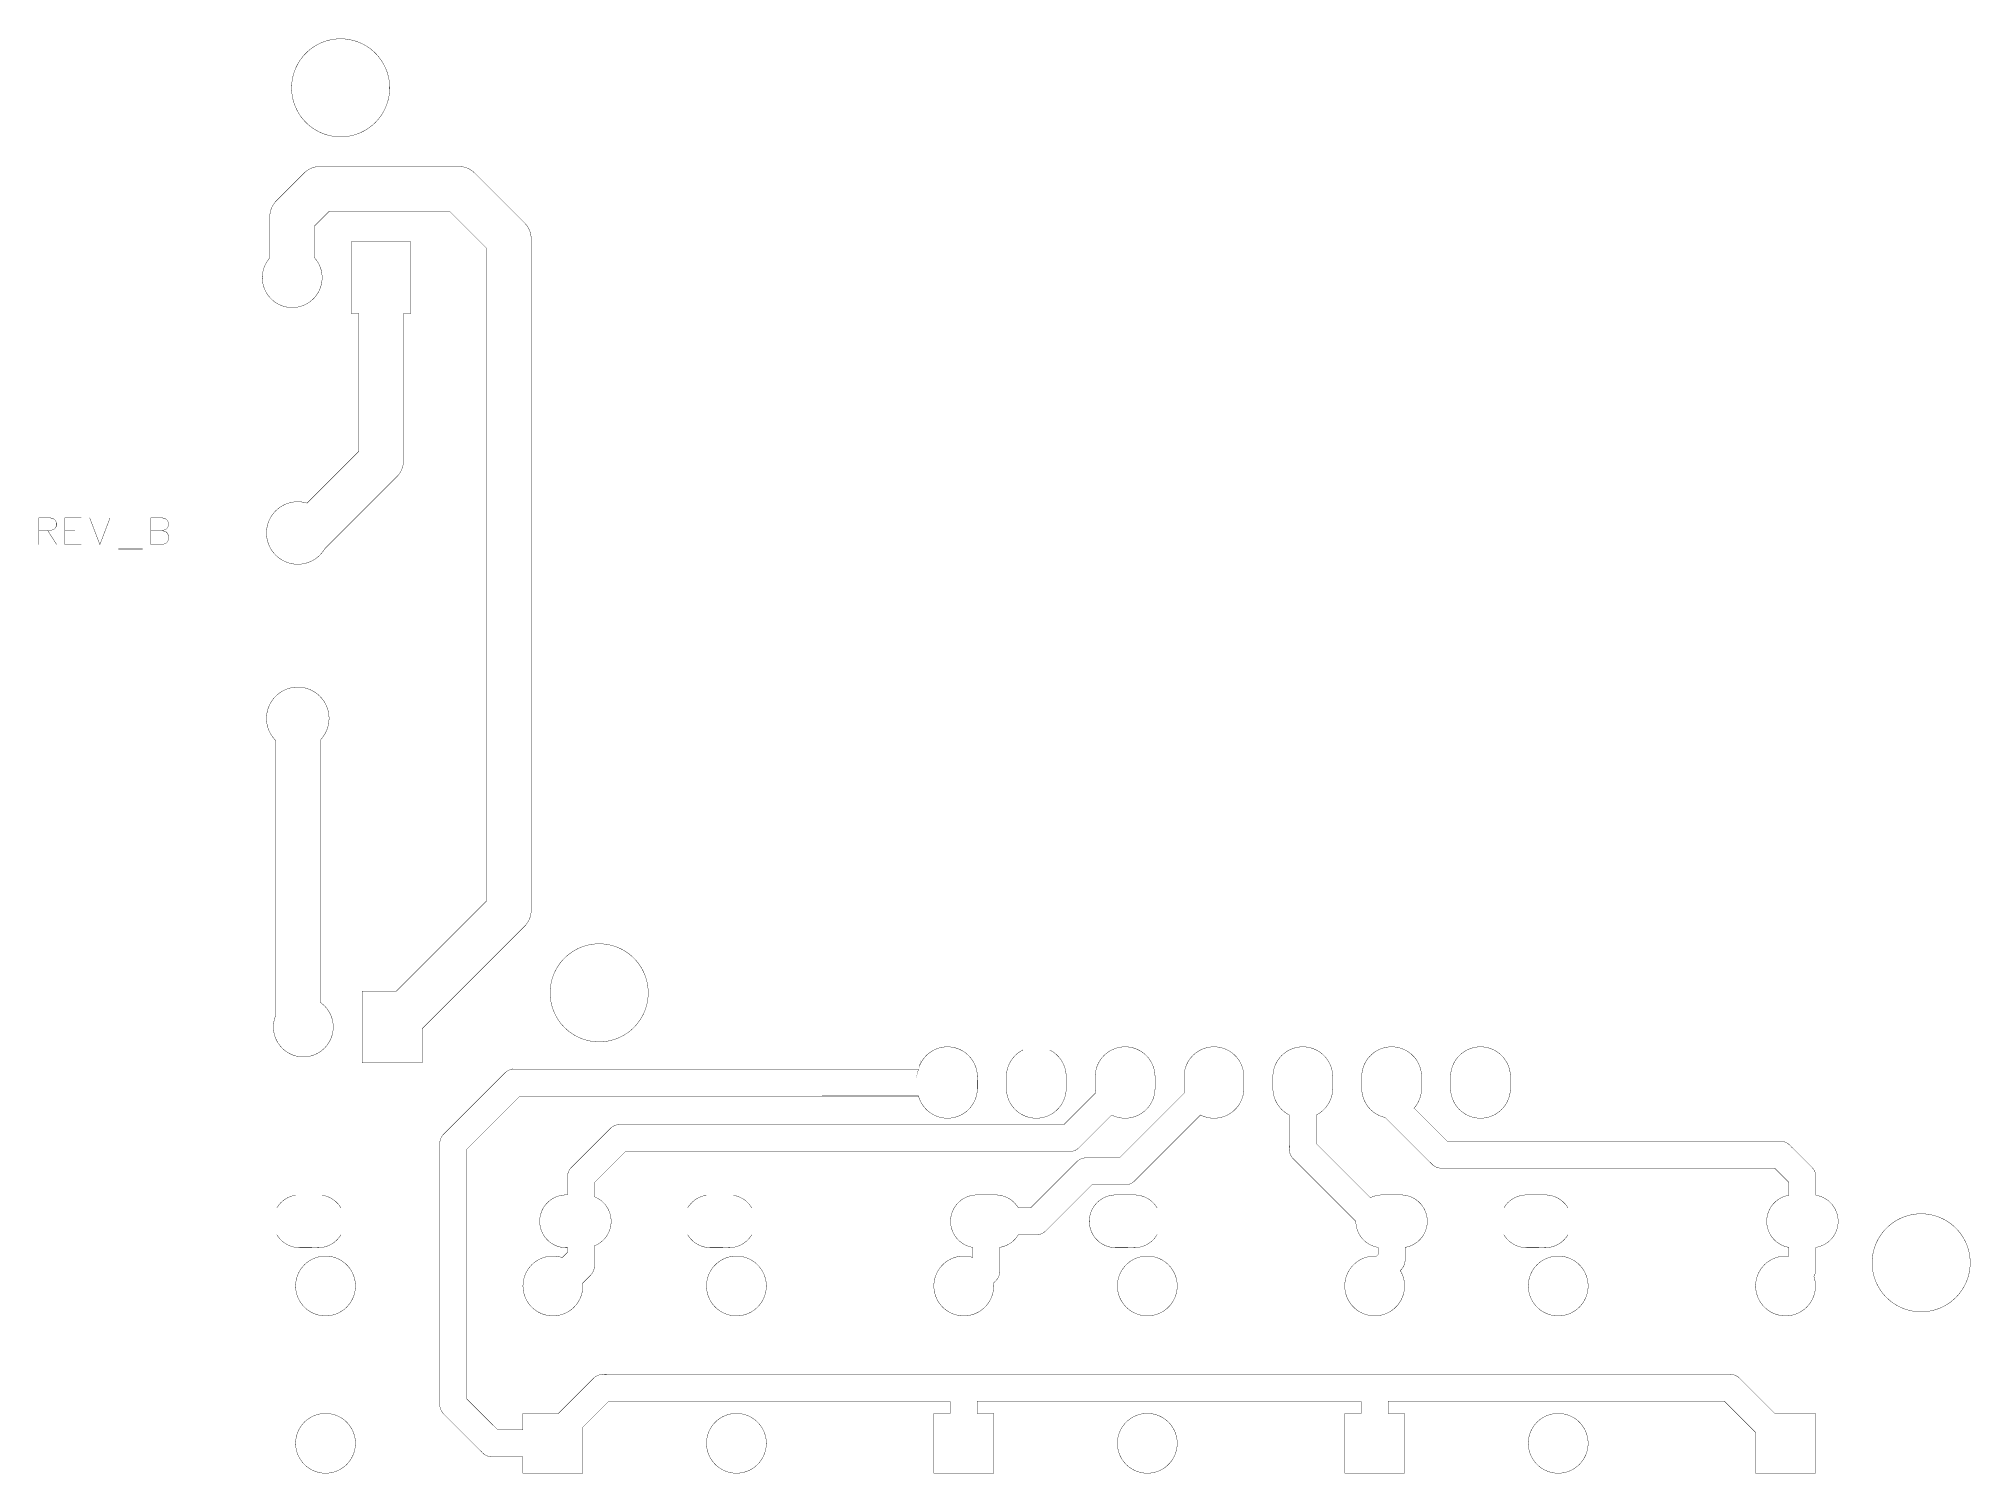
# Model space of a CAD drawing. Extents: x 0.1 to 55.3, y 1.4 to 42.4.
import ezdxf

# ---------------------------------------------------------------- set-up
doc = ezdxf.new("R2010")
doc.units = 0
doc.layers.add('Edge_Top', color=20, linetype='CONTINUOUS')

msp = doc.modelspace()

# ---------------------------------------------------------------- linework, layer by layer
at = {"layer": 'Edge_Top', "linetype": 'CONTINUOUS', "const_width": 0.01}
for points in [[(10.09, 40.9825), (10.089, 40.9359), (10.0865, 40.8893), (10.0824, 40.8428), (10.0767, 40.7965), (10.0695, 40.7504), (10.0608, 40.7045), (10.0506, 40.659), (10.0388, 40.6138), (10.0256, 40.5691), (10.0109, 40.5248), (9.9947, 40.481), (9.9771, 40.4378), (9.958, 40.3952), (9.9375, 40.3533), (9.9157, 40.3121), (9.8925, 40.2716), (9.8679, 40.2319), (9.8421, 40.1931), (9.8149, 40.1551), (9.7865, 40.1181), (9.7569, 40.082), (9.7262, 40.0469), (9.6942, 40.0129), (9.6612, 39.9799), (9.627, 39.9481), (9.5919, 39.9174), (9.5557, 39.888), (9.5186, 39.8597), (9.4805, 39.8327), (9.4416, 39.8069), (9.4018, 39.7825), (9.3613, 39.7594), (9.32, 39.7377), (9.278, 39.7174), (9.2353, 39.6984), (9.1921, 39.6809), (9.1483, 39.6649), (9.1039, 39.6503), (9.0591, 39.6372), (9.0139, 39.6256), (8.9684, 39.6155), (8.9225, 39.6069), (8.8764, 39.5999), (8.83, 39.5944), (8.7835, 39.5905), (8.7369, 39.5881), (8.6903, 39.5872), (8.6436, 39.5879), (8.597, 39.5902), (8.5505, 39.594), (8.5042, 39.5993), (8.458, 39.6062), (8.4121, 39.6146), (8.3665, 39.6246), (8.3213, 39.636), (8.2764, 39.649), (8.2321, 39.6634), (8.1882, 39.6793), (8.1449, 39.6967), (8.1022, 39.7155), (8.0601, 39.7357), (8.0187, 39.7573), (7.9781, 39.7802), (7.9383, 39.8045), (7.8993, 39.8301), (7.8611, 39.857), (7.8239, 39.8852), (7.7876, 39.9145), (7.7524, 39.9451), (7.7181, 39.9768), (7.685, 40.0097), (7.6529, 40.0436), (7.6221, 40.0785), (7.5923, 40.1145), (7.5638, 40.1515), (7.5366, 40.1894), (7.5106, 40.2281), (7.4859, 40.2677), (7.4626, 40.3081), (7.4406, 40.3493), (7.42, 40.3912), (7.4008, 40.4337), (7.383, 40.4768), (7.3667, 40.5206), (7.3518, 40.5648), (7.3384, 40.6095), (7.3265, 40.6546), (7.3162, 40.7001), (7.3073, 40.7459), (7.3, 40.792), (7.2942, 40.8383), (7.2899, 40.8848), (7.2872, 40.9314), (7.2861, 40.978), (7.2865, 41.0247), (7.2884, 41.0713), (7.2919, 41.1178), (7.297, 41.1642), (7.3036, 41.2104), (7.3117, 41.2564), (7.3214, 41.302), (7.3325, 41.3473), (7.3452, 41.3923), (7.3594, 41.4367), (7.375, 41.4807), (7.3921, 41.5241), (7.4106, 41.5669), (7.4305, 41.6091), (7.4519, 41.6506), (7.4746, 41.6914), (7.4986, 41.7314), (7.524, 41.7706), (7.5506, 41.8089), (7.5785, 41.8463), (7.6077, 41.8827), (7.638, 41.9182), (7.6695, 41.9526), (7.7021, 41.986), (7.7358, 42.0182), (7.7706, 42.0494), (7.8064, 42.0793), (7.8432, 42.108), (7.8809, 42.1355), (7.9195, 42.1618), (7.9589, 42.1867), (7.9992, 42.2103), (8.0402, 42.2325), (8.0819, 42.2534), (8.1243, 42.2729), (8.1674, 42.2909), (8.211, 42.3075), (8.2551, 42.3227), (8.2997, 42.3364), (8.3448, 42.3485), (8.3902, 42.3592), (8.436, 42.3684), (8.482, 42.376), (8.5283, 42.3821), (8.5747, 42.3866), (8.6213, 42.3896), (8.6679, 42.3911), (8.7146, 42.3909), (8.7612, 42.3893), (8.8078, 42.3861), (8.8542, 42.3813), (8.9004, 42.375), (8.9464, 42.3672), (8.9922, 42.3578), (9.0375, 42.3469), (9.0825, 42.3346), (9.1271, 42.3207), (9.1712, 42.3053), (9.2147, 42.2885), (9.2576, 42.2703), (9.3, 42.2506), (9.3416, 42.2295), (9.3825, 42.2071), (9.4227, 42.1833), (9.462, 42.1582), (9.5005, 42.1318), (9.538, 42.1041), (9.5747, 42.0752), (9.6103, 42.0451), (9.645, 42.0138), (9.6785, 41.9814), (9.711, 41.9479), (9.7423, 41.9133), (9.7725, 41.8777), (9.8015, 41.8412), (9.8292, 41.8036), (9.8557, 41.7652), (9.8809, 41.7259), (9.9047, 41.6858), (9.9272, 41.6449), (9.9484, 41.6033), (9.9681, 41.561), (9.9864, 41.5181), (10.0033, 41.4746), (10.0187, 41.4306), (10.0327, 41.3861), (10.0452, 41.3411), (10.0561, 41.2957), (10.0656, 41.25), (10.0735, 41.204), (10.0799, 41.1578), (10.0847, 41.1114), (10.088, 41.0649), (10.0897, 41.0182), (10.09, 40.9825)], [(10.09, 40.9825), (10.089, 40.9359), (10.0865, 40.8893), (10.0824, 40.8428), (10.0767, 40.7965), (10.0695, 40.7504), (10.0608, 40.7045), (10.0506, 40.659), (10.0388, 40.6138), (10.0256, 40.5691), (10.0109, 40.5248), (9.9947, 40.481), (9.9771, 40.4378), (9.958, 40.3952), (9.9375, 40.3533), (9.9157, 40.3121), (9.8925, 40.2716), (9.8679, 40.2319), (9.8421, 40.1931), (9.8149, 40.1551), (9.7865, 40.1181), (9.7569, 40.082), (9.7262, 40.0469), (9.6942, 40.0129), (9.6612, 39.9799), (9.627, 39.9481), (9.5919, 39.9174), (9.5557, 39.888), (9.5186, 39.8597), (9.4805, 39.8327), (9.4416, 39.8069), (9.4018, 39.7825), (9.3613, 39.7594), (9.32, 39.7377), (9.278, 39.7174), (9.2353, 39.6984), (9.1921, 39.6809), (9.1483, 39.6649), (9.1039, 39.6503), (9.0591, 39.6372), (9.0139, 39.6256), (8.9684, 39.6155), (8.9225, 39.6069), (8.8764, 39.5999), (8.83, 39.5944), (8.7835, 39.5905), (8.7369, 39.5881), (8.6903, 39.5872), (8.6436, 39.5879), (8.597, 39.5902), (8.5505, 39.594), (8.5042, 39.5993), (8.458, 39.6062), (8.4121, 39.6146), (8.3665, 39.6246), (8.3213, 39.636), (8.2764, 39.649), (8.2321, 39.6634), (8.1882, 39.6793), (8.1449, 39.6967), (8.1022, 39.7155), (8.0601, 39.7357), (8.0187, 39.7573), (7.9781, 39.7802), (7.9383, 39.8045), (7.8993, 39.8301), (7.8611, 39.857), (7.8239, 39.8852), (7.7876, 39.9145), (7.7524, 39.9451), (7.7181, 39.9768), (7.685, 40.0097), (7.6529, 40.0436), (7.6221, 40.0785), (7.5923, 40.1145), (7.5638, 40.1515), (7.5366, 40.1894), (7.5106, 40.2281), (7.4859, 40.2677), (7.4626, 40.3081), (7.4406, 40.3493), (7.42, 40.3912), (7.4008, 40.4337), (7.383, 40.4768), (7.3667, 40.5206), (7.3518, 40.5648), (7.3384, 40.6095), (7.3265, 40.6546), (7.3162, 40.7001), (7.3073, 40.7459), (7.3, 40.792), (7.2942, 40.8383), (7.2899, 40.8848), (7.2872, 40.9314), (7.2861, 40.978), (7.2865, 41.0247), (7.2884, 41.0713), (7.2919, 41.1178), (7.297, 41.1642), (7.3036, 41.2104), (7.3117, 41.2564), (7.3214, 41.302), (7.3325, 41.3473), (7.3452, 41.3923), (7.3594, 41.4367), (7.375, 41.4807), (7.3921, 41.5241), (7.4106, 41.5669), (7.4305, 41.6091), (7.4519, 41.6506), (7.4746, 41.6914), (7.4986, 41.7314), (7.524, 41.7706), (7.5506, 41.8089), (7.5785, 41.8463), (7.6077, 41.8827), (7.638, 41.9182), (7.6695, 41.9526), (7.7021, 41.986), (7.7358, 42.0182), (7.7706, 42.0494), (7.8064, 42.0793), (7.8432, 42.108), (7.8809, 42.1355), (7.9195, 42.1618), (7.9589, 42.1867), (7.9992, 42.2103), (8.0402, 42.2325), (8.0819, 42.2534), (8.1243, 42.2729), (8.1674, 42.2909), (8.211, 42.3075), (8.2551, 42.3227), (8.2997, 42.3364), (8.3448, 42.3485), (8.3902, 42.3592), (8.436, 42.3684), (8.482, 42.376), (8.5283, 42.3821), (8.5747, 42.3866), (8.6213, 42.3896), (8.6679, 42.3911), (8.7146, 42.3909), (8.7612, 42.3893), (8.8078, 42.3861), (8.8542, 42.3813), (8.9004, 42.375), (8.9464, 42.3672), (8.9922, 42.3578), (9.0375, 42.3469), (9.0825, 42.3346), (9.1271, 42.3207), (9.1712, 42.3053), (9.2147, 42.2885), (9.2576, 42.2703), (9.3, 42.2506), (9.3416, 42.2295), (9.3825, 42.2071), (9.4227, 42.1833), (9.462, 42.1582), (9.5005, 42.1318), (9.538, 42.1041), (9.5747, 42.0752), (9.6103, 42.0451), (9.645, 42.0138), (9.6785, 41.9814), (9.711, 41.9479), (9.7423, 41.9133), (9.7725, 41.8777), (9.8015, 41.8412), (9.8292, 41.8036), (9.8557, 41.7652), (9.8809, 41.7259), (9.9047, 41.6858), (9.9272, 41.6449), (9.9484, 41.6033), (9.9681, 41.561), (9.9864, 41.5181), (10.0033, 41.4746), (10.0187, 41.4306), (10.0327, 41.3861), (10.0452, 41.3411), (10.0561, 41.2957), (10.0656, 41.25), (10.0735, 41.204), (10.0799, 41.1578), (10.0847, 41.1114), (10.088, 41.0649), (10.0897, 41.0182), (10.09, 40.9825)], [(9.3128, 15.1497), (10.2776, 15.1497), (10.2837, 15.1564), (12.8554, 17.728), (12.8549, 17.7291), (12.8549, 36.4064), (12.8444, 36.4166), (11.8007, 37.4604), (11.7995, 37.46), (8.3622, 37.46), (8.352, 37.4494), (7.9435, 37.0409), (7.9437, 37.0263), (7.9437, 36.1269), (7.966, 36.1007), (7.9866, 36.0745), (8.0061, 36.0475), (8.0246, 36.0197), (8.042, 35.9913), (8.0582, 35.9622), (8.0733, 35.9325), (8.0872, 35.9022), (8.1, 35.8714), (8.1115, 35.8401), (8.1218, 35.8084), (8.1309, 35.7763), (8.1387, 35.7439), (8.1452, 35.7113), (8.1505, 35.6783), (8.1545, 35.6452), (8.1571, 35.612), (8.1585, 35.5787), (8.1586, 35.5466), (8.1575, 35.5133), (8.155, 35.4801), (8.1512, 35.4469), (8.1462, 35.414), (8.1399, 35.3813), (8.1323, 35.3488), (8.1234, 35.3167), (8.1133, 35.2849), (8.102, 35.2536), (8.0894, 35.2227), (8.0757, 35.1923), (8.0608, 35.1625), (8.0447, 35.1333), (8.0275, 35.1048), (8.0092, 35.0769), (7.9898, 35.0498), (7.9694, 35.0234), (7.948, 34.9979), (7.9256, 34.9732), (7.9023, 34.9494), (7.878, 34.9265), (7.8529, 34.9046), (7.8269, 34.8837), (7.8002, 34.8638), (7.7727, 34.845), (7.7445, 34.8273), (7.7156, 34.8107), (7.6861, 34.7952), (7.656, 34.7809), (7.6253, 34.7677), (7.5942, 34.7558), (7.5626, 34.7451), (7.5307, 34.7356), (7.4984, 34.7274), (7.4658, 34.7204), (7.4329, 34.7148), (7.3999, 34.7104), (7.3667, 34.7073), (7.3334, 34.7054), (7.3001, 34.7049), (7.2668, 34.7057), (7.2335, 34.7078), (7.2004, 34.7112), (7.1673, 34.7159), (7.1346, 34.7218), (7.102, 34.7291), (7.0698, 34.7376), (7.0379, 34.7473), (7.0064, 34.7583), (6.9754, 34.7705), (6.9449, 34.7839), (6.9149, 34.7985), (6.8855, 34.8142), (6.8568, 34.8311), (6.8287, 34.849), (6.8014, 34.8681), (6.7748, 34.8882), (6.749, 34.9093), (6.7241, 34.9314), (6.7, 34.9545), (6.6769, 34.9785), (6.6547, 35.0034), (6.6335, 35.0291), (6.6133, 35.0556), (6.5942, 35.0829), (6.5761, 35.1109), (6.5592, 35.1396), (6.5434, 35.169), (6.5287, 35.1989), (6.5152, 35.2294), (6.5029, 35.2604), (6.4919, 35.2918), (6.482, 35.3237), (6.4734, 35.3559), (6.4661, 35.3884), (6.4601, 35.4212), (6.4553, 35.4541), (6.4518, 35.4873), (6.4496, 35.5206), (6.4488, 35.5539), (6.4492, 35.5872), (6.4509, 35.6205), (6.4539, 35.6537), (6.4582, 35.6867), (6.4638, 35.7196), (6.4706, 35.7522), (6.4788, 35.7845), (6.4881, 35.8165), (6.4988, 35.8481), (6.5106, 35.8793), (6.5237, 35.9099), (6.5379, 35.9401), (6.5533, 35.9696), (6.5698, 35.9986), (6.5875, 36.0269), (6.6062, 36.0544), (6.626, 36.0812), (6.6469, 36.1072), (6.6641, 36.1273), (6.6637, 36.1466), (6.664, 37.3263), (6.6654, 37.3529), (6.6679, 37.3794), (6.6715, 37.4059), (6.6762, 37.4321), (6.682, 37.4581), (6.6889, 37.4839), (6.6968, 37.5094), (6.7058, 37.5345), (6.7158, 37.5592), (6.7269, 37.5834), (6.7389, 37.6072), (6.7519, 37.6305), (6.7659, 37.6532), (6.7808, 37.6753), (6.7967, 37.6968), (6.8134, 37.7175), (6.8309, 37.7376), (6.8493, 37.7569), (6.8659, 37.773), (6.8653, 37.773), (7.6592, 38.5664), (7.6791, 38.5843), (7.6996, 38.6013), (7.7208, 38.6174), (7.7427, 38.6327), (7.7652, 38.647), (7.7883, 38.6603), (7.8119, 38.6727), (7.836, 38.6841), (7.8606, 38.6945), (7.8855, 38.7039), (7.9109, 38.7122), (7.9365, 38.7194), (7.9625, 38.7256), (7.9886, 38.7307), (8.015, 38.7346), (8.0415, 38.7375), (8.0681, 38.7393), (8.0948, 38.74), (8.1179, 38.7396), (8.1174, 38.74), (12.0862, 38.7397), (12.1128, 38.7383), (12.1393, 38.7358), (12.1658, 38.7322), (12.192, 38.7275), (12.218, 38.7217), (12.2438, 38.7148), (12.2693, 38.7069), (12.2944, 38.6979), (12.3191, 38.6879), (12.3433, 38.6768), (12.3671, 38.6648), (12.3904, 38.6518), (12.4131, 38.6378), (12.4352, 38.6229), (12.4567, 38.607), (12.4774, 38.5903), (12.4975, 38.5728), (12.5168, 38.5544), (12.5329, 38.5378), (12.5329, 38.5384), (13.9614, 37.1094), (13.9792, 37.0896), (13.9963, 37.069), (14.0124, 37.0478), (14.0276, 37.0259), (14.0419, 37.0034), (14.0553, 36.9804), (14.0677, 36.9567), (14.0791, 36.9326), (14.0895, 36.9081), (14.0988, 36.8831), (14.1071, 36.8578), (14.1144, 36.8321), (14.1205, 36.8062), (14.1256, 36.78), (14.1296, 36.7536), (14.1325, 36.7271), (14.1343, 36.7005), (14.1349, 36.6739), (14.1346, 36.6507), (14.1349, 36.6512), (14.1346, 17.4425), (14.1332, 17.4158), (14.1307, 17.3893), (14.1271, 17.3629), (14.1224, 17.3366), (14.1167, 17.3106), (14.1098, 17.2848), (14.1019, 17.2594), (14.0929, 17.2343), (14.0828, 17.2096), (14.0718, 17.1853), (14.0598, 17.1615), (14.0467, 17.1382), (14.0327, 17.1155), (14.0178, 17.0934), (14.002, 17.072), (13.9853, 17.0512), (13.9677, 17.0311), (13.9494, 17.0118), (13.9328, 16.9957), (13.9333, 16.9958), (11.0161, 14.0785), (11.0162, 13.7897), (11.0162, 13.1077), (9.3062, 13.1077), (9.3062, 15.1497), (9.3128, 15.1497)], [(7.6305, 38.5377), (7.6487, 38.5563), (7.6681, 38.5746), (7.6882, 38.5921), (7.7091, 38.6087), (7.7306, 38.6244), (7.7528, 38.6392), (7.7755, 38.6531), (7.7989, 38.6661), (7.8227, 38.678), (7.847, 38.6889), (7.8718, 38.6989), (7.8969, 38.7077), (7.9224, 38.7156), (7.9482, 38.7223), (7.9743, 38.728), (8.0005, 38.7326), (8.027, 38.7361), (8.0535, 38.7385), (8.0801, 38.7397), (8.1174, 38.74)], [(12.0455, 38.7396), (12.0715, 38.7399), (12.0982, 38.7392), (12.1248, 38.7373), (12.1513, 38.7343), (12.1776, 38.7302), (12.2038, 38.725), (12.2297, 38.7187), (12.2553, 38.7114), (12.2806, 38.703), (12.3056, 38.6935), (12.3301, 38.683), (12.3541, 38.6715), (12.3777, 38.659), (12.4007, 38.6456), (12.4232, 38.6312), (12.445, 38.6158), (12.4661, 38.5996), (12.4866, 38.5825), (12.5063, 38.5646), (12.5329, 38.5384)], [(6.6641, 37.2856), (6.6638, 37.3116), (6.6645, 37.3383), (6.6664, 37.3649), (6.6694, 37.3914), (6.6735, 37.4177), (6.6787, 37.4439), (6.685, 37.4698), (6.6923, 37.4954), (6.7007, 37.5207), (6.7102, 37.5457), (6.7207, 37.5702), (6.7322, 37.5942), (6.7447, 37.6178), (6.7581, 37.6408), (6.7725, 37.6633), (6.7879, 37.6851), (6.8041, 37.7062), (6.8212, 37.7267), (6.8391, 37.7464), (6.8653, 37.773)], [(13.9326, 37.1381), (13.9513, 37.1199), (13.9696, 37.1005), (13.987, 37.0804), (14.0036, 37.0595), (14.0194, 37.038), (14.0342, 37.0159), (14.0481, 36.9931), (14.061, 36.9698), (14.073, 36.9459), (14.0839, 36.9216), (14.0938, 36.8969), (14.1027, 36.8717), (14.1105, 36.8462), (14.1173, 36.8204), (14.123, 36.7944), (14.1276, 36.7681), (14.131, 36.7417), (14.1334, 36.7151), (14.1347, 36.6885), (14.1349, 36.6512)], [(8.9954, 36.5809), (10.6987, 36.5809), (10.6987, 34.5389), (10.4835, 34.5389), (10.4837, 34.4999), (10.4834, 30.3012), (10.482, 30.2746), (10.4795, 30.2481), (10.4759, 30.2216), (10.4712, 30.1954), (10.4655, 30.1694), (10.4586, 30.1436), (10.4507, 30.1181), (10.4417, 30.093), (10.4316, 30.0683), (10.4206, 30.0441), (10.4086, 30.0203), (10.3955, 29.997), (10.3815, 29.9743), (10.3666, 29.9522), (10.3508, 29.9307), (10.3341, 29.91), (10.3165, 29.8899), (10.2982, 29.8706), (10.2816, 29.8545), (10.2821, 29.8545), (8.235, 27.8074), (8.2167, 27.7775), (8.1983, 27.7497), (8.1788, 27.7226), (8.1584, 27.6963), (8.137, 27.6707), (8.1147, 27.646), (8.0914, 27.6221), (8.0673, 27.5991), (8.0423, 27.577), (8.0166, 27.5559), (7.99, 27.5357), (7.9628, 27.5165), (7.9348, 27.4984), (7.9062, 27.4813), (7.8769, 27.4653), (7.8471, 27.4504), (7.8168, 27.4366), (7.7859, 27.424), (7.7546, 27.4125), (7.7229, 27.4022), (7.6909, 27.3931), (7.6585, 27.3852), (7.6258, 27.3785), (7.593, 27.373), (7.5599, 27.3688), (7.5267, 27.3657), (7.4934, 27.364), (7.4601, 27.3634), (7.4268, 27.3641), (7.3935, 27.3661), (7.3603, 27.3693), (7.3273, 27.3737), (7.2944, 27.3794), (7.2618, 27.3862), (7.2295, 27.3943), (7.1975, 27.4036), (7.1658, 27.4141), (7.1346, 27.4257), (7.1038, 27.4385), (7.0735, 27.4525), (7.0438, 27.4675), (7.0146, 27.4837), (6.9861, 27.5009), (6.9582, 27.5192), (6.9311, 27.5385), (6.9046, 27.5588), (6.879, 27.5801), (6.8541, 27.6023), (6.8302, 27.6254), (6.807, 27.6495), (6.7848, 27.6743), (6.7636, 27.7), (6.7433, 27.7264), (6.724, 27.7536), (6.7057, 27.7815), (6.6885, 27.81), (6.6723, 27.8392), (6.6573, 27.8689), (6.6434, 27.8992), (6.6306, 27.93), (6.619, 27.9612), (6.6085, 27.9929), (6.5992, 28.0249), (6.5912, 28.0572), (6.5843, 28.0898), (6.5787, 28.1227), (6.5743, 28.1557), (6.5711, 28.1889), (6.5692, 28.2222), (6.5685, 28.2555), (6.569, 28.2888), (6.5708, 28.3221), (6.5738, 28.3553), (6.5781, 28.3884), (6.5836, 28.4213), (6.5903, 28.4539), (6.5983, 28.4863), (6.6074, 28.5183), (6.6177, 28.55), (6.6292, 28.5813), (6.6418, 28.6121), (6.6556, 28.6425), (6.6706, 28.6723), (6.6866, 28.7015), (6.7037, 28.7301), (6.7218, 28.7581), (6.741, 28.7854), (6.7612, 28.8119), (6.7823, 28.8376), (6.8044, 28.8626), (6.8274, 28.8867), (6.8513, 28.9099), (6.8761, 28.9323), (6.9017, 28.9537), (6.928, 28.9741), (6.9551, 28.9935), (6.9829, 29.0119), (7.0113, 29.0293), (7.0404, 29.0455), (7.0701, 29.0607), (7.1003, 29.0748), (7.131, 29.0877), (7.1622, 29.0995), (7.1938, 29.1101), (7.2258, 29.1195), (7.2581, 29.1278), (7.2907, 29.1348), (7.3235, 29.1406), (7.3565, 29.1451), (7.3897, 29.1485), (7.4229, 29.1506), (7.4563, 29.1514), (7.4896, 29.151), (7.5229, 29.1494), (7.5561, 29.1465), (7.5892, 29.1424), (7.6221, 29.1371), (7.6547, 29.1305), (7.6872, 29.1227), (7.7193, 29.1138), (7.7286, 29.1109), (7.7516, 29.1342), (9.204, 30.5866), (9.2037, 30.5946), (9.2037, 34.5389), (8.9887, 34.5389), (8.9887, 36.5809), (8.9954, 36.5809)], [(10.4834, 30.3419), (10.4837, 30.3159), (10.4829, 30.2892), (10.481, 30.2626), (10.478, 30.2361), (10.474, 30.2098), (10.4688, 30.1836), (10.4625, 30.1577), (10.4551, 30.1321), (10.4467, 30.1068), (10.4373, 30.0818), (10.4268, 30.0573), (10.4153, 30.0333), (10.4028, 30.0097), (10.3893, 29.9867), (10.3749, 29.9642), (10.3596, 29.9424), (10.3434, 29.9213), (10.3263, 29.9008), (10.3083, 29.8811), (10.2821, 29.8545)], [(0.0588, 28.3265), (0.3865, 28.3265), (0.496, 28.3636), (0.533, 28.3998), (0.5693, 28.4722), (0.5693, 28.5455), (0.533, 28.6179), (0.496, 28.655), (0.3865, 28.6912), (0.0588, 28.6912), (0.0588, 27.9256)], [(0.314, 28.3265), (0.5693, 27.9256)], [(1.2779, 28.6912), (0.8046, 28.6912), (0.8046, 27.9256), (1.2779, 27.9256)], [(0.8046, 28.3265), (1.096, 28.3265)], [(1.5132, 28.6912), (1.8047, 27.9256), (2.0961, 28.6912)], [(3.2591, 28.6912), (3.2591, 27.9256), (3.5876, 27.9256), (3.6971, 27.9626), (3.7333, 27.9988), (3.7695, 28.0713), (3.7695, 28.1808), (3.7333, 28.2541), (3.6971, 28.2903), (3.5876, 28.3265), (3.6971, 28.3636), (3.7333, 28.3998), (3.7695, 28.4722), (3.7695, 28.5455), (3.7333, 28.6179), (3.6971, 28.655), (3.5876, 28.6912), (3.2591, 28.6912)], [(3.2591, 28.3265), (3.5876, 28.3265)], [(2.3314, 27.7992), (3.0238, 27.7992)], [(8.4761, 14.122), (8.4752, 14.0887), (8.473, 14.0555), (8.4695, 14.0223), (8.4647, 13.9893), (8.4587, 13.9566), (8.4513, 13.924), (8.4427, 13.8918), (8.4328, 13.86), (8.4218, 13.8286), (8.4095, 13.7976), (8.3959, 13.7671), (8.3813, 13.7372), (8.3654, 13.7079), (8.3485, 13.6792), (8.3304, 13.6512), (8.3112, 13.6239), (8.291, 13.5974), (8.2698, 13.5717), (8.2476, 13.5468), (8.2245, 13.5228), (8.2004, 13.4998), (8.1754, 13.4777), (8.1496, 13.4566), (8.123, 13.4365), (8.0957, 13.4175), (8.0676, 13.3995), (8.0388, 13.3827), (8.0094, 13.3669), (7.9795, 13.3524), (7.9489, 13.339), (7.9179, 13.3268), (7.8864, 13.3159), (7.8545, 13.3062), (7.8223, 13.2977), (7.7898, 13.2905), (7.757, 13.2846), (7.7239, 13.2799), (7.6908, 13.2765), (7.6575, 13.2745), (7.6242, 13.2737), (7.5909, 13.2742), (7.5576, 13.2761), (7.5244, 13.2792), (7.4914, 13.2836), (7.4585, 13.2893), (7.4259, 13.2963), (7.3936, 13.3045), (7.3617, 13.314), (7.3301, 13.3248), (7.299, 13.3367), (7.2684, 13.3499), (7.2383, 13.3642), (7.2088, 13.3797), (7.1799, 13.3964), (7.1517, 13.4141), (7.1242, 13.433), (7.0975, 13.4528), (7.0715, 13.4738), (7.0464, 13.4957), (7.0222, 13.5186), (6.9989, 13.5424), (6.9765, 13.5671), (6.9551, 13.5926), (6.9347, 13.619), (6.9154, 13.6462), (6.8971, 13.674), (6.8799, 13.7026), (6.8639, 13.7318), (6.849, 13.7616), (6.8353, 13.792), (6.8227, 13.8229), (6.8114, 13.8543), (6.8013, 13.886), (6.7925, 13.9182), (6.7849, 13.9506), (6.7786, 13.9833), (6.7736, 14.0163), (6.7699, 14.0494), (6.7674, 14.0827), (6.7663, 14.116), (6.7664, 14.1493), (6.7679, 14.1826), (6.7706, 14.2158), (6.7747, 14.2489), (6.78, 14.2818), (6.7866, 14.3145), (6.7945, 14.3469), (6.8036, 14.3789), (6.814, 14.4106), (6.8228, 14.4347), (6.8225, 14.442), (6.8225, 22.331), (6.798, 22.3571), (6.7762, 22.3822), (6.7553, 22.4082), (6.7354, 22.435), (6.7165, 22.4624), (6.6987, 22.4906), (6.6819, 22.5194), (6.6662, 22.5488), (6.6516, 22.5787), (6.6381, 22.6092), (6.6258, 22.6402), (6.6146, 22.6716), (6.6047, 22.7034), (6.5959, 22.7356), (6.5883, 22.768), (6.5819, 22.8007), (6.5768, 22.8337), (6.5729, 22.8668), (6.5702, 22.9), (6.5687, 22.9333), (6.5685, 22.9666), (6.5696, 22.9999), (6.5719, 23.0332), (6.5754, 23.0663), (6.5802, 23.0993), (6.5861, 23.1321), (6.5933, 23.1647), (6.6018, 23.1969), (6.6114, 23.2288), (6.6222, 23.2604), (6.6341, 23.2915), (6.6472, 23.3221), (6.6615, 23.3522), (6.6768, 23.3818), (6.6933, 23.4108), (6.7108, 23.4392), (6.7294, 23.4669), (6.7489, 23.4938), (6.7695, 23.5201), (6.7911, 23.5455), (6.8135, 23.5701), (6.8369, 23.5939), (6.8611, 23.6167), (6.8862, 23.6387), (6.9121, 23.6597), (6.9387, 23.6797), (6.9661, 23.6988), (6.9942, 23.7167), (7.0229, 23.7337), (7.0522, 23.7495), (7.0821, 23.7643), (7.1125, 23.7779), (7.1434, 23.7903), (7.1748, 23.8017), (7.2066, 23.8118), (7.2387, 23.8207), (7.2711, 23.8285), (7.3038, 23.835), (7.3367, 23.8403), (7.3698, 23.8444), (7.403, 23.8472), (7.4363, 23.8488), (7.4696, 23.8492), (7.5029, 23.8483), (7.5362, 23.8462), (7.5693, 23.8428), (7.6023, 23.8382), (7.6352, 23.8324), (7.6677, 23.8253), (7.7, 23.8171), (7.732, 23.8076), (7.7636, 23.797), (7.7948, 23.7852), (7.8255, 23.7722), (7.8557, 23.7581), (7.8853, 23.7429), (7.9144, 23.7266), (7.9428, 23.7092), (7.9706, 23.6908), (7.9977, 23.6713), (8.024, 23.6509), (8.0495, 23.6294), (8.0743, 23.6071), (8.0981, 23.5838), (8.1211, 23.5597), (8.1432, 23.5347), (8.1643, 23.5089), (8.1845, 23.4824), (8.2036, 23.4551), (8.2218, 23.4271), (8.2388, 23.3985), (8.2548, 23.3693), (8.2697, 23.3394), (8.2834, 23.3091), (8.2961, 23.2782), (8.3075, 23.2469), (8.3178, 23.2152), (8.3269, 23.1832), (8.3348, 23.1508), (8.3415, 23.1181), (8.347, 23.0852), (8.3512, 23.0522), (8.3542, 23.019), (8.3559, 22.9857), (8.3564, 22.9485), (8.3556, 22.9152), (8.3535, 22.8819), (8.3501, 22.8488), (8.3455, 22.8158), (8.3397, 22.783), (8.3327, 22.7504), (8.3244, 22.7181), (8.315, 22.6861), (8.3044, 22.6545), (8.2926, 22.6233), (8.2796, 22.5926), (8.2656, 22.5624), (8.2504, 22.5327), (8.2341, 22.5037), (8.2167, 22.4752), (8.1983, 22.4474), (8.1788, 22.4204), (8.1584, 22.394), (8.137, 22.3685), (8.1147, 22.3437), (8.1021, 22.3307), (8.1025, 22.3219), (8.1022, 14.8355), (8.1294, 14.8163), (8.1558, 14.7959), (8.1814, 14.7746), (8.2062, 14.7523), (8.23, 14.729), (8.2529, 14.7048), (8.2749, 14.6797), (8.2959, 14.6538), (8.3159, 14.6271), (8.3348, 14.5997), (8.3526, 14.5715), (8.3693, 14.5427), (8.3848, 14.5132), (8.3992, 14.4831), (8.4125, 14.4525), (8.4245, 14.4214), (8.4353, 14.3899), (8.4449, 14.358), (8.4532, 14.3257), (8.4602, 14.2931), (8.466, 14.2603), (8.4705, 14.2273), (8.4737, 14.1941), (8.4756, 14.1608), (8.4762, 14.1287), (8.4761, 14.122)], [(14.1346, 17.4831), (14.1349, 17.4571), (14.1341, 17.4304), (14.1322, 17.4038), (14.1292, 17.3774), (14.1252, 17.351), (14.12, 17.3248), (14.1137, 17.2989), (14.1063, 17.2733), (14.0979, 17.248), (14.0885, 17.2231), (14.078, 17.1985), (14.0665, 17.1745), (14.054, 17.1509), (14.0405, 17.1279), (14.0261, 17.1055), (14.0108, 17.0837), (13.9946, 17.0625), (13.9775, 17.042), (13.9595, 17.0223), (13.9333, 16.9958)], [(17.4815, 15.0999), (17.4805, 15.0533), (17.4779, 15.0067), (17.4738, 14.9602), (17.4682, 14.9139), (17.461, 14.8678), (17.4523, 14.8219), (17.442, 14.7764), (17.4303, 14.7312), (17.417, 14.6865), (17.4023, 14.6422), (17.3861, 14.5984), (17.3685, 14.5552), (17.3494, 14.5126), (17.329, 14.4707), (17.3071, 14.4295), (17.2839, 14.389), (17.2593, 14.3493), (17.2335, 14.3105), (17.2064, 14.2725), (17.178, 14.2355), (17.1484, 14.1994), (17.1176, 14.1643), (17.0857, 14.1303), (17.0526, 14.0973), (17.0185, 14.0655), (16.9833, 14.0348), (16.9471, 14.0054), (16.91, 13.9771), (16.872, 13.9501), (16.833, 13.9243), (16.7933, 13.8999), (16.7527, 13.8768), (16.7114, 13.8551), (16.6694, 13.8348), (16.6268, 13.8158), (16.5835, 13.7983), (16.5397, 13.7823), (16.4954, 13.7677), (16.4506, 13.7546), (16.4054, 13.743), (16.3598, 13.7329), (16.3139, 13.7243), (16.2678, 13.7173), (16.2215, 13.7118), (16.175, 13.7079), (16.1284, 13.7055), (16.0817, 13.7046), (16.0351, 13.7053), (15.9885, 13.7076), (15.9419, 13.7114), (15.8956, 13.7167), (15.8494, 13.7236), (15.8035, 13.732), (15.7579, 13.742), (15.7127, 13.7534), (15.6679, 13.7664), (15.6235, 13.7808), (15.5796, 13.7967), (15.5363, 13.8141), (15.4936, 13.8329), (15.4515, 13.8531), (15.4102, 13.8747), (15.3695, 13.8976), (15.3297, 13.9219), (15.2907, 13.9475), (15.2526, 13.9744), (15.2153, 14.0026), (15.1791, 14.0319), (15.1438, 14.0625), (15.1096, 14.0942), (15.0764, 14.1271), (15.0444, 14.161), (15.0135, 14.1959), (14.9838, 14.2319), (14.9553, 14.2689), (14.928, 14.3068), (14.902, 14.3455), (14.8774, 14.3851), (14.854, 14.4255), (14.832, 14.4667), (14.8114, 14.5086), (14.7922, 14.5511), (14.7744, 14.5942), (14.7581, 14.638), (14.7432, 14.6822), (14.7299, 14.7269), (14.718, 14.772), (14.7076, 14.8175), (14.6987, 14.8633), (14.6914, 14.9094), (14.6856, 14.9557), (14.6814, 15.0022), (14.6787, 15.0488), (14.6775, 15.0954), (14.6779, 15.1421), (14.6799, 15.1887), (14.6834, 15.2352), (14.6884, 15.2816), (14.695, 15.3278), (14.7032, 15.3738), (14.7128, 15.4194), (14.724, 15.4647), (14.7367, 15.5097), (14.7508, 15.5541), (14.7664, 15.5981), (14.7835, 15.6415), (14.802, 15.6843), (14.822, 15.7265), (14.8433, 15.768), (14.866, 15.8088), (14.89, 15.8488), (14.9154, 15.888), (14.9421, 15.9263), (14.97, 15.9637), (14.9991, 16.0001), (15.0294, 16.0356), (15.0609, 16.07), (15.0936, 16.1034), (15.1273, 16.1356), (15.162, 16.1668), (15.1978, 16.1967), (15.2346, 16.2254), (15.2723, 16.2529), (15.3109, 16.2792), (15.3504, 16.3041), (15.3906, 16.3277), (15.4316, 16.3499), (15.4734, 16.3708), (15.5158, 16.3903), (15.5588, 16.4083), (15.6024, 16.4249), (15.6466, 16.4401), (15.6912, 16.4538), (15.7362, 16.4659), (15.7817, 16.4766), (15.8274, 16.4858), (15.8734, 16.4934), (15.9197, 16.4995), (15.9662, 16.504), (16.0127, 16.507), (16.0594, 16.5085), (16.106, 16.5083), (16.1527, 16.5067), (16.1992, 16.5035), (16.2456, 16.4987), (16.2919, 16.4924), (16.3379, 16.4846), (16.3836, 16.4752), (16.429, 16.4643), (16.474, 16.452), (16.5185, 16.4381), (16.5626, 16.4227), (16.6061, 16.4059), (16.6491, 16.3877), (16.6914, 16.368), (16.733, 16.3469), (16.7739, 16.3245), (16.8141, 16.3007), (16.8534, 16.2756), (16.8919, 16.2492), (16.9295, 16.2215), (16.9661, 16.1926), (17.0018, 16.1625), (17.0364, 16.1312), (17.07, 16.0988), (17.1024, 16.0653), (17.1338, 16.0307), (17.1639, 15.9951), (17.1929, 15.9586), (17.2206, 15.921), (17.2471, 15.8826), (17.2723, 15.8433), (17.2962, 15.8032), (17.3187, 15.7623), (17.3398, 15.7207), (17.3595, 15.6784), (17.3779, 15.6355), (17.3947, 15.592), (17.4102, 15.548), (17.4241, 15.5035), (17.4366, 15.4585), (17.4475, 15.4131), (17.457, 15.3674), (17.4649, 15.3214), (17.4713, 15.2752), (17.4761, 15.2288), (17.4794, 15.1823), (17.4812, 15.1356), (17.4815, 15.0999)], [(17.4815, 15.0999), (17.4805, 15.0533), (17.4779, 15.0067), (17.4738, 14.9602), (17.4682, 14.9139), (17.461, 14.8678), (17.4523, 14.8219), (17.442, 14.7764), (17.4303, 14.7312), (17.417, 14.6865), (17.4023, 14.6422), (17.3861, 14.5984), (17.3685, 14.5552), (17.3494, 14.5126), (17.329, 14.4707), (17.3071, 14.4295), (17.2839, 14.389), (17.2593, 14.3493), (17.2335, 14.3105), (17.2064, 14.2725), (17.178, 14.2355), (17.1484, 14.1994), (17.1176, 14.1643), (17.0857, 14.1303), (17.0526, 14.0973), (17.0185, 14.0655), (16.9833, 14.0348), (16.9471, 14.0054), (16.91, 13.9771), (16.872, 13.9501), (16.833, 13.9243), (16.7933, 13.8999), (16.7527, 13.8768), (16.7114, 13.8551), (16.6694, 13.8348), (16.6268, 13.8158), (16.5835, 13.7983), (16.5397, 13.7823), (16.4954, 13.7677), (16.4506, 13.7546), (16.4054, 13.743), (16.3598, 13.7329), (16.3139, 13.7243), (16.2678, 13.7173), (16.2215, 13.7118), (16.175, 13.7079), (16.1284, 13.7055), (16.0817, 13.7046), (16.0351, 13.7053), (15.9885, 13.7076), (15.9419, 13.7114), (15.8956, 13.7167), (15.8494, 13.7236), (15.8035, 13.732), (15.7579, 13.742), (15.7127, 13.7534), (15.6679, 13.7664), (15.6235, 13.7808), (15.5796, 13.7967), (15.5363, 13.8141), (15.4936, 13.8329), (15.4515, 13.8531), (15.4102, 13.8747), (15.3695, 13.8976), (15.3297, 13.9219), (15.2907, 13.9475), (15.2526, 13.9744), (15.2153, 14.0026), (15.1791, 14.0319), (15.1438, 14.0625), (15.1096, 14.0942), (15.0764, 14.1271), (15.0444, 14.161), (15.0135, 14.1959), (14.9838, 14.2319), (14.9553, 14.2689), (14.928, 14.3068), (14.902, 14.3455), (14.8774, 14.3851), (14.854, 14.4255), (14.832, 14.4667), (14.8114, 14.5086), (14.7922, 14.5511), (14.7744, 14.5942), (14.7581, 14.638), (14.7432, 14.6822), (14.7299, 14.7269), (14.718, 14.772), (14.7076, 14.8175), (14.6987, 14.8633), (14.6914, 14.9094), (14.6856, 14.9557), (14.6814, 15.0022), (14.6787, 15.0488), (14.6775, 15.0954), (14.6779, 15.1421), (14.6799, 15.1887), (14.6834, 15.2352), (14.6884, 15.2816), (14.695, 15.3278), (14.7032, 15.3738), (14.7128, 15.4194), (14.724, 15.4647), (14.7367, 15.5097), (14.7508, 15.5541), (14.7664, 15.5981), (14.7835, 15.6415), (14.802, 15.6843), (14.822, 15.7265), (14.8433, 15.768), (14.866, 15.8088), (14.89, 15.8488), (14.9154, 15.888), (14.9421, 15.9263), (14.97, 15.9637), (14.9991, 16.0001), (15.0294, 16.0356), (15.0609, 16.07), (15.0936, 16.1034), (15.1273, 16.1356), (15.162, 16.1668), (15.1978, 16.1967), (15.2346, 16.2254), (15.2723, 16.2529), (15.3109, 16.2792), (15.3504, 16.3041), (15.3906, 16.3277), (15.4316, 16.3499), (15.4734, 16.3708), (15.5158, 16.3903), (15.5588, 16.4083), (15.6024, 16.4249), (15.6466, 16.4401), (15.6912, 16.4538), (15.7362, 16.4659), (15.7817, 16.4766), (15.8274, 16.4858), (15.8734, 16.4934), (15.9197, 16.4995), (15.9662, 16.504), (16.0127, 16.507), (16.0594, 16.5085), (16.106, 16.5083), (16.1527, 16.5067), (16.1992, 16.5035), (16.2456, 16.4987), (16.2919, 16.4924), (16.3379, 16.4846), (16.3836, 16.4752), (16.429, 16.4643), (16.474, 16.452), (16.5185, 16.4381), (16.5626, 16.4227), (16.6061, 16.4059), (16.6491, 16.3877), (16.6914, 16.368), (16.733, 16.3469), (16.7739, 16.3245), (16.8141, 16.3007), (16.8534, 16.2756), (16.8919, 16.2492), (16.9295, 16.2215), (16.9661, 16.1926), (17.0018, 16.1625), (17.0364, 16.1312), (17.07, 16.0988), (17.1024, 16.0653), (17.1338, 16.0307), (17.1639, 15.9951), (17.1929, 15.9586), (17.2206, 15.921), (17.2471, 15.8826), (17.2723, 15.8433), (17.2962, 15.8032), (17.3187, 15.7623), (17.3398, 15.7207), (17.3595, 15.6784), (17.3779, 15.6355), (17.3947, 15.592), (17.4102, 15.548), (17.4241, 15.5035), (17.4366, 15.4585), (17.4475, 15.4131), (17.457, 15.3674), (17.4649, 15.3214), (17.4713, 15.2752), (17.4761, 15.2288), (17.4794, 15.1823), (17.4812, 15.1356), (17.4815, 15.0999)], [(25.2099, 12.9268), (25.2187, 12.9574), (25.2291, 12.9891), (25.2407, 13.0203), (25.2535, 13.0511), (25.2675, 13.0814), (25.2827, 13.111), (25.299, 13.1401), (25.3164, 13.1685), (25.3349, 13.1962), (25.3545, 13.2232), (25.3751, 13.2494), (25.3968, 13.2747), (25.4194, 13.2992), (25.4429, 13.3228), (25.4674, 13.3455), (25.4927, 13.3672), (25.5188, 13.3878), (25.5457, 13.4075), (25.5734, 13.4261), (25.6018, 13.4436), (25.6308, 13.46), (25.6605, 13.4752), (25.6907, 13.4892), (25.7214, 13.5021), (25.7527, 13.5138), (25.7843, 13.5242), (25.8163, 13.5334), (25.8487, 13.5414), (25.8814, 13.5481), (25.9143, 13.5534), (25.9473, 13.5576), (25.9805, 13.5604), (26.0138, 13.5619), (26.0472, 13.5621), (26.0805, 13.5611), (26.1137, 13.5587), (26.1469, 13.555), (26.1798, 13.5501), (26.2126, 13.5438), (26.245, 13.5363), (26.2772, 13.5276), (26.309, 13.5175), (26.3404, 13.5063), (26.3713, 13.4938), (26.4017, 13.4802), (26.4315, 13.4653), (26.4608, 13.4494), (26.4894, 13.4323), (26.5173, 13.414), (26.5445, 13.3948), (26.5709, 13.3744), (26.5965, 13.3531), (26.6213, 13.3308), (26.6451, 13.3075), (26.668, 13.2833), (26.69, 13.2582), (26.711, 13.2323), (26.731, 13.2056), (26.7499, 13.1782), (26.7677, 13.15), (26.7844, 13.1212), (26.7999, 13.0917), (26.8143, 13.0616), (26.8276, 13.031), (26.8396, 12.9999), (26.8504, 12.9684), (26.86, 12.9365), (26.8683, 12.9042), (26.8753, 12.8716), (26.8811, 12.8388), (26.8856, 12.8058), (26.8888, 12.7726), (26.8907, 12.7393), (26.8913, 12.7072), (26.8911, 12.3752), (26.8912, 12.3685), (26.8903, 12.3352), (26.8881, 12.302), (26.8846, 12.2688), (26.8798, 12.2358), (26.8738, 12.2031), (26.8664, 12.1705), (26.8578, 12.1383), (26.8479, 12.1065), (26.8369, 12.0751), (26.8246, 12.0441), (26.811, 12.0136), (26.7964, 11.9837), (26.7805, 11.9544), (26.7636, 11.9257), (26.7455, 11.8977), (26.7263, 11.8704), (26.7061, 11.8439), (26.6849, 11.8182), (26.6627, 11.7933), (26.6396, 11.7693), (26.6155, 11.7463), (26.5905, 11.7242), (26.5647, 11.7031), (26.5381, 11.683), (26.5108, 11.664), (26.4827, 11.646), (26.4539, 11.6292), (26.4245, 11.6134), (26.3946, 11.5989), (26.364, 11.5855), (26.333, 11.5733), (26.3015, 11.5624), (26.2696, 11.5527), (26.2374, 11.5442), (26.2049, 11.537), (26.1721, 11.5311), (26.139, 11.5264), (26.1059, 11.523), (26.0726, 11.521), (26.0393, 11.5202), (26.006, 11.5207), (25.9727, 11.5226), (25.9395, 11.5257), (25.9065, 11.5301), (25.8736, 11.5358), (25.841, 11.5428), (25.8087, 11.551), (25.7768, 11.5605), (25.7452, 11.5713), (25.7141, 11.5832), (25.6835, 11.5964), (25.6534, 11.6107), (25.6239, 11.6262), (25.595, 11.6429), (25.5668, 11.6606), (25.5393, 11.6795), (25.5126, 11.6993), (25.4866, 11.7203), (25.4615, 11.7422), (25.4373, 11.7651), (25.414, 11.7889), (25.3916, 11.8136), (25.3702, 11.8391), (25.3498, 11.8655), (25.3305, 11.8927), (25.3122, 11.9205), (25.295, 11.9491), (25.279, 11.9783), (25.2641, 12.0081), (25.2504, 12.0385), (25.2378, 12.0694), (25.2265, 12.1008), (25.2164, 12.1325), (25.21, 12.1556), (25.2096, 12.1552), (13.815, 12.1551), (12.2941, 10.6341), (12.2941, 3.4934), (13.1792, 2.6085), (13.9011, 2.6085), (13.9012, 2.6742), (13.9012, 3.0775), (14.916, 3.0775), (14.917, 3.0791), (15.9302, 4.092), (15.9452, 4.1053), (15.9609, 4.1178), (15.9771, 4.1294), (15.994, 4.1402), (16.0113, 4.1501), (16.0292, 4.1591), (16.0475, 4.1671), (16.0662, 4.1742), (16.0852, 4.1803), (16.1046, 4.1854), (16.1241, 4.1895), (16.1439, 4.1926), (16.1638, 4.1947), (16.1838, 4.1957), (16.2094, 4.1955), (16.2069, 4.1958), (26.5191, 4.1955), (26.5168, 4.1958), (38.2662, 4.1955), (38.2639, 4.1958), (48.4238, 4.1956), (48.4437, 4.1944), (48.4636, 4.1922), (48.4833, 4.1889), (48.5029, 4.1846), (48.5221, 4.1793), (48.5411, 4.173), (48.5598, 4.1658), (48.578, 4.1576), (48.5958, 4.1484), (48.6131, 4.1384), (48.6298, 4.1274), (48.646, 4.1156), (48.6615, 4.103), (48.6763, 4.0896), (48.6943, 4.0714), (48.6928, 4.0733), (49.6888, 3.0774), (49.7294, 3.0775), (50.8528, 3.0775), (50.8528, 1.3675), (49.1428, 1.3675), (49.1428, 2.5323), (49.1356, 2.5388), (48.2504, 3.4238), (38.6365, 3.4238), (38.6366, 3.3698), (38.6366, 3.0775), (39.1056, 3.0775), (39.1056, 1.3675), (37.3956, 1.3675), (37.3956, 3.0775), (37.865, 3.0775), (37.8646, 3.0892), (37.8646, 3.4244), (37.8639, 3.4238), (26.8891, 3.4238), (26.8895, 3.4165), (26.8895, 3.0775), (27.3585, 3.0775), (27.3585, 1.3675), (25.6485, 1.3675), (25.6485, 3.0775), (26.1178, 3.0775), (26.1175, 3.0892), (26.1175, 3.4244), (26.1168, 3.4238), (16.3534, 3.4238), (15.6111, 2.6814), (15.6112, 2.6108), (15.6112, 1.3675), (13.9012, 1.3675), (13.9012, 1.8369), (13.8896, 1.8365), (13.0059, 1.8367), (12.9859, 1.8379), (12.966, 1.8402), (12.9463, 1.8434), (12.9268, 1.8477), (12.9075, 1.853), (12.8885, 1.8593), (12.8699, 1.8666), (12.8516, 1.8748), (12.8338, 1.8839), (12.8166, 1.894), (12.7998, 1.9049), (12.7837, 1.9167), (12.7681, 1.9293), (12.7533, 1.9427), (12.7353, 1.961), (12.7368, 1.959), (11.6259, 3.0703), (11.6126, 3.0852), (11.6001, 3.1009), (11.5885, 3.1171), (11.5777, 3.134), (11.5678, 3.1514), (11.5588, 3.1692), (11.5508, 3.1875), (11.5437, 3.2062), (11.5376, 3.2253), (11.5325, 3.2446), (11.5284, 3.2642), (11.5253, 3.2839), (11.5232, 3.3038), (11.5222, 3.3238), (11.5224, 3.3494), (11.5221, 3.347), (11.5223, 10.8074), (11.5235, 10.8274), (11.5257, 10.8473), (11.529, 10.867), (11.5333, 10.8865), (11.5386, 10.9058), (11.5449, 10.9248), (11.5521, 10.9434), (11.5603, 10.9617), (11.5695, 10.9795), (11.5795, 10.9967), (11.5905, 11.0135), (11.6023, 11.0296), (11.6149, 11.0452), (11.6283, 11.06), (11.6465, 11.078), (11.6446, 11.0765), (13.3918, 12.8234), (13.4068, 12.8367), (13.4224, 12.8491), (13.4387, 12.8608), (13.4555, 12.8716), (13.4729, 12.8815), (13.4908, 12.8904), (13.5091, 12.8985), (13.5278, 12.9056), (13.5468, 12.9117), (13.5661, 12.9168), (13.5857, 12.9209), (13.6055, 12.924), (13.6254, 12.926), (13.6453, 12.9271), (13.671, 12.9269), (13.6685, 12.9272), (25.21, 12.9272), (25.2099, 12.9268)], [(30.2613, 12.7068), (30.2619, 12.7411), (30.2639, 12.7744), (30.2672, 12.8076), (30.2717, 12.8406), (30.2776, 12.8734), (30.2847, 12.906), (30.2931, 12.9382), (30.3027, 12.9701), (30.3136, 13.0017), (30.3257, 13.0327), (30.3389, 13.0633), (30.3534, 13.0933), (30.369, 13.1227), (30.3858, 13.1516), (30.4037, 13.1797), (30.4226, 13.2071), (30.4426, 13.2338), (30.4637, 13.2596), (30.4857, 13.2846), (30.5087, 13.3088), (30.5326, 13.332), (30.5574, 13.3543), (30.583, 13.3756), (30.6095, 13.3958), (30.6367, 13.4151), (30.6647, 13.4332), (30.6933, 13.4503), (30.7226, 13.4662), (30.7525, 13.481), (30.7829, 13.4945), (30.8139, 13.5069), (30.8453, 13.5181), (30.8771, 13.5281), (30.9093, 13.5368), (30.9417, 13.5442), (30.9745, 13.5504), (31.0075, 13.5552), (31.0406, 13.5588), (31.0739, 13.5611), (31.1072, 13.5622), (31.1405, 13.5619), (31.1738, 13.5603), (31.207, 13.5574), (31.2401, 13.5532), (31.273, 13.5477), (31.3056, 13.541), (31.3379, 13.533), (31.37, 13.5237), (31.4016, 13.5132), (31.4328, 13.5015), (31.4635, 13.4885), (31.4937, 13.4744), (31.5233, 13.4591), (31.5523, 13.4427), (31.5806, 13.4251), (31.6083, 13.4065), (31.6352, 13.3867), (31.6612, 13.366), (31.6865, 13.3443), (31.7109, 13.3216), (31.7344, 13.2979), (31.757, 13.2734), (31.7785, 13.248), (31.7991, 13.2217), (31.8186, 13.1947), (31.8371, 13.167), (31.8545, 13.1385), (31.8707, 13.1094), (31.8858, 13.0797), (31.8998, 13.0495), (31.9125, 13.0187), (31.9241, 12.9874), (31.9344, 12.9557), (31.9434, 12.9236), (31.9512, 12.8912), (31.9578, 12.8585), (31.963, 12.8256), (31.967, 12.7925), (31.9697, 12.7593), (31.9711, 12.726), (31.9713, 12.6605), (31.9711, 12.3752), (31.9712, 12.3685), (31.9703, 12.3352), (31.9681, 12.302), (31.9646, 12.2688), (31.9598, 12.2358), (31.9538, 12.2031), (31.9464, 12.1705), (31.9378, 12.1383), (31.9279, 12.1065), (31.9169, 12.0751), (31.9046, 12.0441), (31.891, 12.0136), (31.8764, 11.9837), (31.8605, 11.9544), (31.8436, 11.9257), (31.8255, 11.8977), (31.8063, 11.8704), (31.7861, 11.8439), (31.7649, 11.8182), (31.7427, 11.7933), (31.7196, 11.7693), (31.6955, 11.7463), (31.6705, 11.7242), (31.6447, 11.7031), (31.6181, 11.683), (31.5908, 11.664), (31.5627, 11.646), (31.5339, 11.6292), (31.5045, 11.6134), (31.4746, 11.5989), (31.444, 11.5855), (31.413, 11.5733), (31.3815, 11.5624), (31.3496, 11.5527), (31.3174, 11.5442), (31.2849, 11.537), (31.2521, 11.5311), (31.219, 11.5264), (31.1859, 11.523), (31.1526, 11.521), (31.1193, 11.5202), (31.086, 11.5207), (31.0527, 11.5226), (31.0195, 11.5257), (30.9865, 11.5301), (30.9536, 11.5358), (30.921, 11.5428), (30.8887, 11.551), (30.8568, 11.5605), (30.8252, 11.5713), (30.7941, 11.5832), (30.7635, 11.5964), (30.7321, 11.6114), (30.6868, 11.5659), (29.7913, 10.6706), (29.7763, 10.6574), (29.7606, 10.6449), (29.7444, 10.6333), (29.7275, 10.6225), (29.7102, 10.6126), (29.6923, 10.6036), (29.674, 10.5955), (29.6553, 10.5885), (29.6363, 10.5824), (29.6169, 10.5772), (29.5974, 10.5731), (29.5776, 10.57), (29.5577, 10.568), (29.5377, 10.567), (29.5121, 10.5672), (29.5146, 10.5668), (16.8299, 10.5668), (15.9449, 9.6817), (15.9449, 9.2732), (15.9763, 9.2598), (16.0064, 9.2454), (16.0358, 9.2298), (16.0645, 9.2128), (16.0924, 9.1946), (16.1195, 9.1752), (16.1457, 9.1547), (16.171, 9.1329), (16.1953, 9.1101), (16.2186, 9.0862), (16.2408, 9.0614), (16.2618, 9.0355), (16.2817, 9.0088), (16.3004, 8.9812), (16.3179, 8.9528), (16.3341, 8.9237), (16.349, 8.8939), (16.3626, 8.8634), (16.3748, 8.8324), (16.3856, 8.8009), (16.395, 8.7689), (16.403, 8.7366), (16.4096, 8.7039), (16.4147, 8.671), (16.4183, 8.6378), (16.4205, 8.6046), (16.4212, 8.5718), (16.4205, 8.5385), (16.4183, 8.5053), (16.4146, 8.4721), (16.4094, 8.4392), (16.4029, 8.4065), (16.3948, 8.3742), (16.3854, 8.3422), (16.3746, 8.3107), (16.3623, 8.2797), (16.3487, 8.2492), (16.3338, 8.2194), (16.3176, 8.1903), (16.3001, 8.1619), (16.2814, 8.1344), (16.2615, 8.1077), (16.2404, 8.0818), (16.2182, 8.057), (16.1949, 8.0331), (16.1706, 8.0103), (16.1453, 7.9886), (16.119, 7.9681), (16.0919, 7.9487), (16.064, 7.9305), (16.0353, 7.9136), (16.0058, 7.898), (15.9757, 7.8837), (15.9444, 7.8705), (15.9449, 7.8684), (15.9446, 7.5096), (15.9449, 7.5118), (15.9447, 7.2886), (15.9435, 7.2687), (15.9413, 7.2488), (15.938, 7.2291), (15.9337, 7.2095), (15.9284, 7.1903), (15.9221, 7.1713), (15.9149, 7.1526), (15.9067, 7.1344), (15.8975, 7.1166), (15.8875, 7.0993), (15.8765, 7.0826), (15.8647, 7.0664), (15.8521, 7.0509), (15.8387, 7.0361), (15.8205, 7.0181), (15.8224, 7.0196), (15.6072, 6.8044), (15.6092, 6.7812), (15.6109, 6.748), (15.6112, 6.7158), (15.6103, 6.6825), (15.6081, 6.6493), (15.6046, 6.6161), (15.5998, 6.5831), (15.5937, 6.5504), (15.5864, 6.5178), (15.5778, 6.4856), (15.5679, 6.4538), (15.5568, 6.4224), (15.5445, 6.3914), (15.531, 6.3609), (15.5163, 6.331), (15.5005, 6.3017), (15.4835, 6.273), (15.4655, 6.245), (15.4463, 6.2177), (15.4261, 6.1912), (15.4049, 6.1655), (15.3827, 6.1406), (15.3595, 6.1166), (15.3355, 6.0936), (15.3105, 6.0715), (15.2847, 6.0504), (15.2581, 6.0303), (15.2307, 6.0113), (15.2027, 5.9933), (15.1739, 5.9765), (15.1445, 5.9607), (15.1145, 5.9462), (15.084, 5.9328), (15.053, 5.9206), (15.0215, 5.9097), (14.9896, 5.9), (14.9574, 5.8915), (14.9248, 5.8843), (14.892, 5.8784), (14.859, 5.8737), (14.8259, 5.8703), (14.7926, 5.8683), (14.7593, 5.8675), (14.7259, 5.868), (14.6927, 5.8699), (14.6595, 5.873), (14.6264, 5.8774), (14.5936, 5.8831), (14.561, 5.8901), (14.5287, 5.8983), (14.4968, 5.9078), (14.4652, 5.9186), (14.4341, 5.9305), (14.4035, 5.9437), (14.3734, 5.958), (14.3439, 5.9735), (14.315, 5.9902), (14.2868, 6.0079), (14.2593, 6.0268), (14.2325, 6.0466), (14.2066, 6.0676), (14.1815, 6.0895), (14.1573, 6.1124), (14.1339, 6.1362), (14.1115, 6.1609), (14.0901, 6.1864), (14.0698, 6.2128), (14.0504, 6.24), (14.0321, 6.2678), (14.015, 6.2964), (13.9989, 6.3256), (13.984, 6.3554), (13.9703, 6.3858), (13.9578, 6.4167), (13.9465, 6.4481), (13.9364, 6.4798), (13.9276, 6.512), (13.92, 6.5444), (13.9137, 6.5771), (13.9087, 6.6101), (13.9049, 6.6432), (13.9025, 6.6765), (13.9013, 6.7098), (13.9015, 6.7431), (13.9029, 6.7764), (13.9057, 6.8096), (13.9097, 6.8427), (13.9151, 6.8756), (13.9217, 6.9083), (13.9295, 6.9407), (13.9387, 6.9727), (13.949, 7.0044), (13.9606, 7.0356), (13.9735, 7.0664), (13.9875, 7.0967), (14.0026, 7.1263), (14.0189, 7.1554), (14.0364, 7.1838), (14.0549, 7.2115), (14.0745, 7.2385), (14.0951, 7.2647), (14.1168, 7.29), (14.1394, 7.3145), (14.1629, 7.3381), (14.1873, 7.3608), (14.2127, 7.3825), (14.2388, 7.4031), (14.2657, 7.4228), (14.2934, 7.4414), (14.3218, 7.4589), (14.3508, 7.4753), (14.3804, 7.4905), (14.4107, 7.5045), (14.4414, 7.5174), (14.4726, 7.5291), (14.5043, 7.5395), (14.5363, 7.5487), (14.5687, 7.5567), (14.6013, 7.5634), (14.6342, 7.5687), (14.6673, 7.5729), (14.7005, 7.5757), (14.7338, 7.5772), (14.7671, 7.5774), (14.8005, 7.5764), (14.8337, 7.574), (14.8668, 7.5703), (14.8998, 7.5654), (14.9325, 7.5591), (14.965, 7.5516), (14.9972, 7.5429), (15.0232, 7.5347), (15.0301, 7.5423), (15.1729, 7.6852), (15.1729, 7.8176), (15.1335, 7.8177), (15.1184, 7.8177), (15.0851, 7.8191), (15.0518, 7.822), (15.0188, 7.8263), (14.986, 7.8321), (14.9534, 7.8393), (14.9213, 7.848), (14.8895, 7.8581), (14.8582, 7.8696), (14.8274, 7.8824), (14.7973, 7.8966), (14.7678, 7.9121), (14.739, 7.9289), (14.711, 7.947), (14.6838, 7.9663), (14.6575, 7.9867), (14.6321, 8.0083), (14.6077, 8.031), (14.5843, 8.0548), (14.562, 8.0795), (14.5408, 8.1053), (14.5208, 8.1319), (14.5019, 8.1594), (14.4843, 8.1877), (14.468, 8.2168), (14.453, 8.2465), (14.4393, 8.2769), (14.4269, 8.3078), (14.4159, 8.3393), (14.4064, 8.3712), (14.3982, 8.4036), (14.3915, 8.4362), (14.3862, 8.4691), (14.3824, 8.5022), (14.3801, 8.5355), (14.3792, 8.5688), (14.3798, 8.6021), (14.3819, 8.6354), (14.3854, 8.6685), (14.3904, 8.7015), (14.3969, 8.7342), (14.4048, 8.7666), (14.4141, 8.7986), (14.4248, 8.8301), (14.4369, 8.8612), (14.4504, 8.8917), (14.4652, 8.9215), (14.4813, 8.9507), (14.4986, 8.9792), (14.5173, 9.0068), (14.5371, 9.0336), (14.5581, 9.0595), (14.5802, 9.0845), (14.6033, 9.1084), (14.6276, 9.1313), (14.6528, 9.1531), (14.6789, 9.1738), (14.706, 9.1933), (14.7338, 9.2115), (14.7625, 9.2286), (14.7919, 9.2443), (14.8219, 9.2588), (14.8526, 9.2719), (14.8837, 9.2836), (14.9154, 9.2939), (14.9475, 9.3029), (14.98, 9.3104), (15.0128, 9.3164), (15.0458, 9.321), (15.079, 9.3242), (15.1123, 9.3258), (15.1602, 9.3261), (15.1733, 9.3261), (15.1729, 9.3452), (15.1732, 9.855), (15.1744, 9.875), (15.1766, 9.8949), (15.1799, 9.9146), (15.1842, 9.9341), (15.1895, 9.9534), (15.1957, 9.9724), (15.203, 9.991), (15.2112, 10.0093), (15.2203, 10.0271), (15.2304, 10.0443), (15.2413, 10.0611), (15.2531, 10.0772), (15.2657, 10.0928), (15.2791, 10.1076), (15.2974, 10.1256), (15.2954, 10.1241), (16.4067, 11.235), (16.4217, 11.2483), (16.4373, 11.2608), (16.4536, 11.2724), (16.4704, 11.2832), (16.4878, 11.2931), (16.5057, 11.3021), (16.524, 11.3101), (16.5427, 11.3172), (16.5617, 11.3233), (16.581, 11.3284), (16.6006, 11.3325), (16.6204, 11.3356), (16.6403, 11.3377), (16.6602, 11.3387), (16.6859, 11.3385), (16.6834, 11.3388), (29.3681, 11.3389), (30.2716, 12.2424), (30.267, 12.276), (30.2638, 12.3092), (30.2619, 12.3425), (30.2613, 12.3752), (30.2615, 12.7072), (30.2613, 12.7068)], [(32.8013, 12.7068), (32.8019, 12.7411), (32.8039, 12.7744), (32.8072, 12.8076), (32.8117, 12.8406), (32.8176, 12.8734), (32.8247, 12.906), (32.8331, 12.9382), (32.8427, 12.9701), (32.8536, 13.0017), (32.8657, 13.0327), (32.8789, 13.0633), (32.8934, 13.0933), (32.909, 13.1227), (32.9258, 13.1516), (32.9437, 13.1797), (32.9626, 13.2071), (32.9826, 13.2338), (33.0037, 13.2596), (33.0257, 13.2846), (33.0487, 13.3088), (33.0726, 13.332), (33.0974, 13.3543), (33.123, 13.3756), (33.1495, 13.3958), (33.1767, 13.4151), (33.2047, 13.4332), (33.2333, 13.4503), (33.2626, 13.4662), (33.2925, 13.481), (33.3229, 13.4945), (33.3539, 13.5069), (33.3853, 13.5181), (33.4171, 13.5281), (33.4493, 13.5368), (33.4817, 13.5442), (33.5145, 13.5504), (33.5475, 13.5552), (33.5806, 13.5588), (33.6139, 13.5611), (33.6472, 13.5622), (33.6805, 13.5619), (33.7138, 13.5603), (33.747, 13.5574), (33.7801, 13.5532), (33.813, 13.5477), (33.8456, 13.541), (33.8779, 13.533), (33.91, 13.5237), (33.9416, 13.5132), (33.9728, 13.5015), (34.0035, 13.4885), (34.0337, 13.4744), (34.0633, 13.4591), (34.0923, 13.4427), (34.1206, 13.4251), (34.1483, 13.4065), (34.1752, 13.3867), (34.2012, 13.366), (34.2265, 13.3443), (34.2509, 13.3216), (34.2744, 13.2979), (34.297, 13.2734), (34.3185, 13.248), (34.3391, 13.2217), (34.3586, 13.1947), (34.3771, 13.167), (34.3945, 13.1385), (34.4107, 13.1094), (34.4258, 13.0797), (34.4398, 13.0495), (34.4525, 13.0187), (34.4641, 12.9874), (34.4744, 12.9557), (34.4834, 12.9236), (34.4912, 12.8912), (34.4978, 12.8585), (34.503, 12.8256), (34.507, 12.7925), (34.5097, 12.7593), (34.5111, 12.726), (34.5113, 12.6605), (34.5111, 12.3752), (34.5112, 12.3685), (34.5103, 12.3352), (34.5081, 12.302), (34.5046, 12.2688), (34.4998, 12.2358), (34.4938, 12.2031), (34.4864, 12.1705), (34.4778, 12.1383), (34.4679, 12.1065), (34.4569, 12.0751), (34.4446, 12.0441), (34.431, 12.0136), (34.4164, 11.9837), (34.4005, 11.9544), (34.3836, 11.9257), (34.3655, 11.8977), (34.3463, 11.8704), (34.3261, 11.8439), (34.3049, 11.8182), (34.2827, 11.7933), (34.2596, 11.7693), (34.2355, 11.7463), (34.2105, 11.7242), (34.1847, 11.7031), (34.1581, 11.683), (34.1308, 11.664), (34.1027, 11.646), (34.0739, 11.6292), (34.0445, 11.6134), (34.0146, 11.5989), (33.984, 11.5855), (33.953, 11.5733), (33.9215, 11.5624), (33.8896, 11.5527), (33.8574, 11.5442), (33.8249, 11.537), (33.7921, 11.5311), (33.759, 11.5264), (33.7259, 11.523), (33.6926, 11.521), (33.6593, 11.5202), (33.626, 11.5207), (33.5927, 11.5226), (33.5595, 11.5257), (33.5265, 11.5301), (33.4936, 11.5358), (33.461, 11.5428), (33.4287, 11.551), (33.3968, 11.5605), (33.3652, 11.5713), (33.3341, 11.5832), (33.3035, 11.5964), (33.2721, 11.6114), (33.2268, 11.5659), (31.3789, 9.7182), (31.3639, 9.705), (31.3482, 9.6925), (31.332, 9.6809), (31.3151, 9.6701), (31.2978, 9.6602), (31.2799, 9.6512), (31.2616, 9.6431), (31.2429, 9.6361), (31.2239, 9.63), (31.2045, 9.6248), (31.185, 9.6207), (31.1652, 9.6176), (31.1453, 9.6156), (31.1253, 9.6146), (31.0997, 9.6148), (31.1022, 9.6144), (30.1635, 9.6144), (28.8384, 8.2896), (28.8235, 8.2764), (28.8078, 8.2639), (28.7916, 8.2523), (28.7747, 8.2415), (28.7573, 8.2316), (28.7395, 8.2226), (28.7212, 8.2145), (28.7025, 8.2075), (28.6834, 8.2014), (28.6641, 8.1962), (28.6445, 8.1921), (28.6248, 8.189), (28.6049, 8.187), (28.5849, 8.186), (28.5593, 8.1862), (28.5617, 8.1858), (28.0611, 8.1858), (28.05, 8.1676), (28.0315, 8.1398), (28.0118, 8.1129), (27.991, 8.0869), (27.969, 8.0619), (27.9459, 8.0378), (27.9218, 8.0148), (27.8967, 7.9929), (27.8706, 7.9721), (27.8437, 7.9525), (27.8159, 7.9341), (27.7873, 7.9169), (27.758, 7.901), (27.7281, 7.8864), (27.6975, 7.8732), (27.6663, 7.8613), (27.6347, 7.8508), (27.6026, 7.8417), (27.5702, 7.8341), (27.5374, 7.8278), (27.5323, 7.827), (27.5325, 7.7918), (27.5322, 7.1299), (27.531, 7.1099), (27.5288, 7.0901), (27.5255, 7.0703), (27.5212, 7.0508), (27.5159, 7.0315), (27.5097, 7.0125), (27.5024, 6.9939), (27.4942, 6.9757), (27.4851, 6.9579), (27.475, 6.9406), (27.4641, 6.9239), (27.4523, 6.9077), (27.4397, 6.8922), (27.4263, 6.8773), (27.408, 6.8594), (27.41, 6.8609), (27.3544, 6.8053), (27.3569, 6.7746), (27.3583, 6.7413), (27.3584, 6.7092), (27.3572, 6.6759), (27.3547, 6.6426), (27.351, 6.6095), (27.3459, 6.5766), (27.3396, 6.5438), (27.332, 6.5114), (27.3231, 6.4792), (27.313, 6.4475), (27.3017, 6.4161), (27.2891, 6.3853), (27.2754, 6.3549), (27.2605, 6.3251), (27.2444, 6.2959), (27.2272, 6.2673), (27.2089, 6.2395), (27.1896, 6.2123), (27.1692, 6.186), (27.1478, 6.1604), (27.1254, 6.1357), (27.102, 6.112), (27.0778, 6.0891), (27.0526, 6.0672), (27.0267, 6.0463), (26.9999, 6.0264), (26.9724, 6.0076), (26.9442, 5.9898), (26.9153, 5.9732), (26.8858, 5.9577), (26.8557, 5.9434), (26.8251, 5.9303), (26.7939, 5.9184), (26.7624, 5.9076), (26.7304, 5.8982), (26.6981, 5.89), (26.6655, 5.883), (26.6327, 5.8773), (26.5996, 5.8729), (26.5664, 5.8698), (26.5332, 5.868), (26.4998, 5.8675), (26.4665, 5.8683), (26.4332, 5.8704), (26.4001, 5.8738), (26.3671, 5.8784), (26.3343, 5.8844), (26.3018, 5.8916), (26.2695, 5.9001), (26.2376, 5.9099), (26.2062, 5.9209), (26.1752, 5.933), (26.1446, 5.9464), (26.1147, 5.961), (26.0853, 5.9768), (26.0565, 5.9936), (26.0285, 6.0116), (26.0011, 6.0306), (25.9745, 6.0508), (25.9487, 6.0719), (25.9238, 6.094), (25.8997, 6.1171), (25.8766, 6.1411), (25.8544, 6.1659), (25.8332, 6.1917), (25.813, 6.2182), (25.7939, 6.2455), (25.7759, 6.2735), (25.7589, 6.3022), (25.7431, 6.3315), (25.7284, 6.3615), (25.7149, 6.3919), (25.7027, 6.4229), (25.6916, 6.4544), (25.6818, 6.4862), (25.6732, 6.5184), (25.6659, 6.5509), (25.6598, 6.5837), (25.655, 6.6167), (25.6516, 6.6499), (25.6494, 6.6831), (25.6485, 6.7164), (25.6489, 6.7498), (25.6506, 6.7831), (25.6536, 6.8162), (25.6579, 6.8493), (25.6635, 6.8822), (25.6704, 6.9148), (25.6785, 6.9471), (25.6879, 6.9791), (25.6985, 7.0107), (25.7103, 7.0418), (25.7234, 7.0725), (25.7376, 7.1026), (25.753, 7.1322), (25.7696, 7.1611), (25.7872, 7.1894), (25.806, 7.217), (25.8258, 7.2438), (25.8466, 7.2698), (25.8684, 7.295), (25.8912, 7.3193), (25.915, 7.3427), (25.9396, 7.3652), (25.9651, 7.3867), (25.9913, 7.4072), (26.0184, 7.4266), (26.0462, 7.445), (26.0747, 7.4622), (26.1039, 7.4784), (26.1337, 7.4934), (26.164, 7.5072), (26.1948, 7.5199), (26.2261, 7.5313), (26.2579, 7.5415), (26.29, 7.5504), (26.3224, 7.5581), (26.3551, 7.5645), (26.3881, 7.5697), (26.4212, 7.5735), (26.4544, 7.5761), (26.4877, 7.5774), (26.521, 7.5773), (26.5543, 7.576), (26.5876, 7.5734), (26.6207, 7.5694), (26.6536, 7.5642), (26.6863, 7.5577), (26.7187, 7.55), (26.7508, 7.5409), (26.7609, 7.5378), (26.7605, 7.5388), (26.7605, 7.827), (26.7257, 7.8334), (26.6932, 7.841), (26.6611, 7.8499), (26.6295, 7.8603), (26.5983, 7.872), (26.5676, 7.8851), (26.5376, 7.8996), (26.5082, 7.9154), (26.4796, 7.9324), (26.4517, 7.9507), (26.4247, 7.9703), (26.3986, 7.9909), (26.3734, 8.0128), (26.3492, 8.0357), (26.326, 8.0596), (26.3039, 8.0846), (26.283, 8.1105), (26.2632, 8.1373), (26.2446, 8.165), (26.2272, 8.1935), (26.2112, 8.2227), (26.1964, 8.2525), (26.1829, 8.283), (26.1709, 8.3141), (26.1602, 8.3457), (26.1509, 8.3777), (26.143, 8.4101), (26.1366, 8.4428), (26.1316, 8.4757), (26.1281, 8.5089), (26.1261, 8.5421), (26.1255, 8.5755), (26.1264, 8.6088), (26.1287, 8.642), (26.1326, 8.6751), (26.1379, 8.708), (26.1446, 8.7407), (26.1528, 8.773), (26.1624, 8.8049), (26.1734, 8.8364), (26.1858, 8.8673), (26.1995, 8.8977), (26.2145, 8.9274), (26.2309, 8.9565), (26.2485, 8.9848), (26.2674, 9.0122), (26.2874, 9.0389), (26.3087, 9.0646), (26.331, 9.0893), (26.3544, 9.1131), (26.3788, 9.1357), (26.4042, 9.1573), (26.4305, 9.1778), (26.4577, 9.197), (26.4858, 9.2151), (26.5146, 9.2318), (26.5441, 9.2473), (26.5742, 9.2615), (26.605, 9.2743), (26.6363, 9.2858), (26.6681, 9.2958), (26.7003, 9.3045), (26.7328, 9.3117), (26.7657, 9.3175), (26.7987, 9.3218), (26.8319, 9.3246), (26.8652, 9.326), (26.9998, 9.3261), (27.4132, 9.3259), (27.4186, 9.3261), (27.4519, 9.3251), (27.4852, 9.3227), (27.5183, 9.3188), (27.5512, 9.3134), (27.5838, 9.3066), (27.6161, 9.2983), (27.648, 9.2887), (27.6794, 9.2776), (27.7103, 9.2651), (27.7407, 9.2513), (27.7704, 9.2362), (27.7994, 9.2198), (27.8276, 9.2021), (27.8551, 9.1831), (27.8816, 9.163), (27.9073, 9.1418), (27.932, 9.1194), (27.9557, 9.0959), (27.9783, 9.0714), (27.9998, 9.046), (28.0202, 9.0196), (28.0394, 8.9924), (28.0573, 8.9643), (28.0613, 8.9577), (28.1265, 8.9578), (28.4153, 8.9579), (29.7403, 10.2826), (29.7553, 10.2959), (29.7709, 10.3084), (29.7872, 10.32), (29.804, 10.3308), (29.8214, 10.3407), (29.8393, 10.3497), (29.8576, 10.3577), (29.8763, 10.3648), (29.8953, 10.3709), (29.9146, 10.376), (29.9342, 10.3801), (29.954, 10.3832), (29.9739, 10.3853), (29.9938, 10.3863), (30.0195, 10.3861), (30.017, 10.3864), (30.9557, 10.3865), (32.8117, 12.2425), (32.8078, 12.2694), (32.8044, 12.3026), (32.8022, 12.3358), (32.8013, 12.3691), (32.8015, 12.7072), (32.8013, 12.7068)], [(28.9597, 13.4714), (28.9892, 13.4559), (29.018, 13.4392), (29.0462, 13.4215), (29.0737, 13.4026), (29.1004, 13.3827), (29.1264, 13.3617), (29.1515, 13.3398), (29.1757, 13.3169), (29.199, 13.2931), (29.2213, 13.2684), (29.2427, 13.2428), (29.2631, 13.2164), (29.2824, 13.1892), (29.3007, 13.1614), (29.3178, 13.1328), (29.3338, 13.1035), (29.3487, 13.0737), (29.3624, 13.0433), (29.3749, 13.0124), (29.3862, 12.9811), (29.3963, 12.9493), (29.4051, 12.9172), (29.4126, 12.8847), (29.4189, 12.852), (29.4239, 12.819), (29.4276, 12.7859), (29.4301, 12.7526), (29.4312, 12.7193), (29.4313, 12.3752), (29.431, 12.3552), (29.4296, 12.3219), (29.4269, 12.2887), (29.4229, 12.2556), (29.4176, 12.2227), (29.411, 12.19), (29.4031, 12.1576), (29.394, 12.1256), (29.3837, 12.0939), (29.3721, 12.0626), (29.3593, 12.0318), (29.3453, 12.0016), (29.3302, 11.9719), (29.3139, 11.9428), (29.2965, 11.9144), (29.278, 11.8867), (29.2584, 11.8597), (29.2378, 11.8335), (29.2162, 11.8081), (29.1936, 11.7836), (29.17, 11.76), (29.1456, 11.7373), (29.1203, 11.7156), (29.0942, 11.6949), (29.0673, 11.6753), (29.0396, 11.6566), (29.0113, 11.6391), (28.9822, 11.6227), (28.9526, 11.6075), (28.9224, 11.5934), (28.8917, 11.5805), (28.8605, 11.5688), (28.8288, 11.5583), (28.7968, 11.5491), (28.7644, 11.5412), (28.7318, 11.5345), (28.6989, 11.529), (28.6658, 11.5249), (28.6326, 11.5221), (28.5993, 11.5205), (28.566, 11.5203), (28.5326, 11.5213), (28.4994, 11.5237), (28.4663, 11.5273), (28.4333, 11.5322), (28.4006, 11.5384), (28.3681, 11.5459), (28.3359, 11.5547), (28.3041, 11.5647), (28.2727, 11.5759), (28.2418, 11.5883), (28.2114, 11.602), (28.1815, 11.6168), (28.1523, 11.6327), (28.1237, 11.6498), (28.0957, 11.668), (28.0685, 11.6873), (28.0421, 11.7076), (28.0165, 11.7289), (27.9917, 11.7512), (27.9678, 11.7745), (27.9449, 11.7987), (27.9229, 11.8237), (27.9019, 11.8496), (27.8819, 11.8763), (27.863, 11.9037), (27.8452, 11.9319), (27.8285, 11.9607), (27.8129, 11.9902), (27.7984, 12.0202), (27.7852, 12.0508), (27.7732, 12.0819), (27.7623, 12.1134), (27.7527, 12.1453), (27.7444, 12.1776), (27.7373, 12.2102), (27.7315, 12.243), (27.727, 12.276), (27.7238, 12.3092), (27.7219, 12.3425), (27.7213, 12.3752), (27.7215, 12.7072), (27.7213, 12.7068), (27.7219, 12.7411), (27.7239, 12.7744), (27.7272, 12.8076), (27.7317, 12.8406), (27.7376, 12.8734), (27.7447, 12.906), (27.7531, 12.9382), (27.7627, 12.9701), (27.7736, 13.0017), (27.7857, 13.0327), (27.7989, 13.0633), (27.8134, 13.0933), (27.829, 13.1227), (27.8458, 13.1516), (27.8637, 13.1797), (27.8826, 13.2071), (27.9026, 13.2338), (27.9237, 13.2596), (27.9457, 13.2846), (27.9687, 13.3088), (27.9926, 13.332), (28.0174, 13.3543), (28.043, 13.3756), (28.0695, 13.3958), (28.0967, 13.4151), (28.1247, 13.4332), (28.1533, 13.4503), (28.1826, 13.4662), (28.1943, 13.4721)], [(35.3413, 12.7068), (35.3419, 12.7411), (35.3439, 12.7744), (35.3472, 12.8076), (35.3517, 12.8406), (35.3576, 12.8734), (35.3647, 12.906), (35.3731, 12.9382), (35.3827, 12.9701), (35.3936, 13.0017), (35.4057, 13.0327), (35.4189, 13.0633), (35.4334, 13.0933), (35.449, 13.1227), (35.4658, 13.1516), (35.4837, 13.1797), (35.5026, 13.2071), (35.5226, 13.2338), (35.5437, 13.2596), (35.5657, 13.2846), (35.5887, 13.3088), (35.6126, 13.332), (35.6374, 13.3543), (35.663, 13.3756), (35.6895, 13.3958), (35.7167, 13.4151), (35.7447, 13.4332), (35.7733, 13.4503), (35.8026, 13.4662), (35.8325, 13.481), (35.8629, 13.4945), (35.8939, 13.5069), (35.9253, 13.5181), (35.9571, 13.5281), (35.9893, 13.5368), (36.0217, 13.5442), (36.0545, 13.5504), (36.0875, 13.5552), (36.1206, 13.5588), (36.1539, 13.5611), (36.1872, 13.5622), (36.2205, 13.5619), (36.2538, 13.5603), (36.287, 13.5574), (36.3201, 13.5532), (36.353, 13.5477), (36.3856, 13.541), (36.4179, 13.533), (36.45, 13.5237), (36.4816, 13.5132), (36.5128, 13.5015), (36.5435, 13.4885), (36.5737, 13.4744), (36.6033, 13.4591), (36.6323, 13.4427), (36.6606, 13.4251), (36.6883, 13.4065), (36.7152, 13.3867), (36.7412, 13.366), (36.7665, 13.3443), (36.7909, 13.3216), (36.8144, 13.2979), (36.837, 13.2734), (36.8585, 13.248), (36.8791, 13.2217), (36.8986, 13.1947), (36.9171, 13.167), (36.9345, 13.1385), (36.9507, 13.1094), (36.9658, 13.0797), (36.9798, 13.0495), (36.9925, 13.0187), (37.0041, 12.9874), (37.0144, 12.9557), (37.0234, 12.9236), (37.0312, 12.8912), (37.0378, 12.8585), (37.043, 12.8256), (37.047, 12.7925), (37.0497, 12.7593), (37.0511, 12.726), (37.0513, 12.6605), (37.0511, 12.3752), (37.0512, 12.3685), (37.0503, 12.3352), (37.0481, 12.302), (37.0446, 12.2688), (37.0398, 12.2358), (37.0338, 12.2031), (37.0264, 12.1705), (37.0178, 12.1383), (37.0079, 12.1065), (36.9969, 12.0751), (36.9846, 12.0441), (36.971, 12.0136), (36.9564, 11.9837), (36.9405, 11.9544), (36.9236, 11.9257), (36.9055, 11.8977), (36.8863, 11.8704), (36.8661, 11.8439), (36.8449, 11.8182), (36.8227, 11.7933), (36.7996, 11.7693), (36.7755, 11.7463), (36.7505, 11.7242), (36.7247, 11.7031), (36.6981, 11.683), (36.6708, 11.664), (36.6427, 11.646), (36.6139, 11.6292), (36.5821, 11.6122), (36.5823, 11.5412), (36.5823, 10.7932), (38.1293, 9.2462), (38.1618, 9.2615), (38.1925, 9.2743), (38.2238, 9.2858), (38.2556, 9.2958), (38.2878, 9.3045), (38.3204, 9.3117), (38.3532, 9.3175), (38.3862, 9.3218), (38.4194, 9.3246), (38.4527, 9.326), (38.5873, 9.3261), (39.0007, 9.3259), (39.0061, 9.3261), (39.0395, 9.3251), (39.0727, 9.3227), (39.1058, 9.3188), (39.1387, 9.3134), (39.1713, 9.3066), (39.2036, 9.2983), (39.2355, 9.2887), (39.2669, 9.2776), (39.2979, 9.2651), (39.3282, 9.2513), (39.3579, 9.2362), (39.3869, 9.2198), (39.4151, 9.2021), (39.4426, 9.1831), (39.4692, 9.163), (39.4948, 9.1418), (39.5195, 9.1194), (39.5432, 9.0959), (39.5658, 9.0714), (39.5873, 9.046), (39.6077, 9.0196), (39.6269, 8.9924), (39.6449, 8.9643), (39.6616, 8.9354), (39.677, 8.9059), (39.6911, 8.8757), (39.7038, 8.8449), (39.7152, 8.8136), (39.7252, 8.7818), (39.7338, 8.7496), (39.7409, 8.717), (39.7466, 8.6842), (39.7508, 8.6511), (39.7536, 8.6179), (39.7549, 8.5846), (39.7547, 8.5518), (39.7531, 8.5185), (39.75, 8.4854), (39.7455, 8.4523), (39.7395, 8.4196), (39.732, 8.3871), (39.7231, 8.3549), (39.7129, 8.3232), (39.7012, 8.292), (39.6881, 8.2613), (39.6737, 8.2313), (39.658, 8.2019), (39.6411, 8.1732), (39.6228, 8.1453), (39.6034, 8.1182), (39.5827, 8.0921), (39.561, 8.0668), (39.5381, 8.0426), (39.5142, 8.0193), (39.4893, 7.9972), (39.4634, 7.9762), (39.4367, 7.9563), (39.4091, 7.9376), (39.3806, 7.9202), (39.3515, 7.9041), (39.3216, 7.8892), (39.2912, 7.8757), (39.2601, 7.8636), (39.2286, 7.8528), (39.1966, 7.8434), (39.1642, 7.8355), (39.1316, 7.829), (39.1198, 7.827), (39.12, 7.7918), (39.1198, 7.4474), (39.1186, 7.4274), (39.1163, 7.4075), (39.1131, 7.3878), (39.1088, 7.3683), (39.1035, 7.349), (39.0972, 7.33), (39.0899, 7.3114), (39.0817, 7.2931), (39.0726, 7.2753), (39.0625, 7.2581), (39.0516, 7.2413), (39.0398, 7.2252), (39.0272, 7.2096), (39.0138, 7.1948), (38.9955, 7.1768), (38.9975, 7.1783), (38.9829, 7.1637), (38.9987, 7.1365), (39.0143, 7.107), (39.0287, 7.0769), (39.0419, 7.0463), (39.0539, 7.0152), (39.0647, 6.9837), (39.0743, 6.9518), (39.0826, 6.9195), (39.0896, 6.8869), (39.0954, 6.8541), (39.0999, 6.8211), (39.1031, 6.7879), (39.105, 6.7546), (39.1056, 6.7225), (39.105, 6.6892), (39.103, 6.6559), (39.0998, 6.6227), (39.0952, 6.5897), (39.0894, 6.5569), (39.0823, 6.5243), (39.074, 6.4921), (39.0644, 6.4601), (39.0535, 6.4286), (39.0414, 6.3975), (39.0282, 6.367), (39.0137, 6.3369), (38.9981, 6.3075), (38.9814, 6.2787), (38.9635, 6.2505), (38.9446, 6.2231), (38.9246, 6.1964), (38.9036, 6.1705), (38.8816, 6.1455), (38.8586, 6.1214), (38.8347, 6.0981), (38.8099, 6.0758), (38.7843, 6.0545), (38.7579, 6.0342), (38.7306, 6.015), (38.7027, 5.9968), (38.6741, 5.9797), (38.6448, 5.9638), (38.6149, 5.949), (38.5845, 5.9354), (38.5536, 5.923), (38.5222, 5.9118), (38.4904, 5.9018), (38.4582, 5.8931), (38.4257, 5.8856), (38.393, 5.8794), (38.36, 5.8745), (38.3269, 5.8709), (38.2936, 5.8686), (38.2603, 5.8676), (38.227, 5.8678), (38.1937, 5.8694), (38.1605, 5.8723), (38.1274, 5.8764), (38.0945, 5.8819), (38.0619, 5.8886), (38.0295, 5.8966), (37.9975, 5.9058), (37.9658, 5.9163), (37.9346, 5.928), (37.9039, 5.9409), (37.8737, 5.955), (37.8441, 5.9703), (37.8151, 5.9867), (37.7867, 6.0043), (37.7591, 6.0229), (37.7322, 6.0426), (37.7061, 6.0633), (37.6808, 6.085), (37.6564, 6.1077), (37.6329, 6.1314), (37.6103, 6.1559), (37.5887, 6.1813), (37.5681, 6.2075), (37.5486, 6.2345), (37.5301, 6.2622), (37.5127, 6.2906), (37.4964, 6.3197), (37.4813, 6.3494), (37.4673, 6.3797), (37.4546, 6.4105), (37.443, 6.4417), (37.4327, 6.4734), (37.4236, 6.5055), (37.4158, 6.5379), (37.4092, 6.5706), (37.4039, 6.6035), (37.3999, 6.6366), (37.3972, 6.6698), (37.3958, 6.7031), (37.3957, 6.7364), (37.3969, 6.7697), (37.3994, 6.803), (37.4032, 6.8361), (37.4083, 6.869), (37.4146, 6.9018), (37.4222, 6.9342), (37.4311, 6.9663), (37.4412, 6.9981), (37.4526, 7.0294), (37.4652, 7.0603), (37.4789, 7.0907), (37.4939, 7.1205), (37.5099, 7.1496), (37.5272, 7.1782), (37.5455, 7.206), (37.5649, 7.2332), (37.5853, 7.2595), (37.6067, 7.285), (37.6291, 7.3097), (37.6525, 7.3335), (37.6768, 7.3563), (37.7019, 7.3782), (37.7279, 7.3991), (37.7546, 7.419), (37.7822, 7.4378), (37.8104, 7.4555), (37.8393, 7.4721), (37.8688, 7.4875), (37.8989, 7.5018), (37.9296, 7.5149), (37.9607, 7.5269), (37.9923, 7.5375), (38.0242, 7.547), (38.0565, 7.5552), (38.0891, 7.5621), (38.122, 7.5678), (38.155, 7.5721), (38.1882, 7.5752), (38.2215, 7.577), (38.2548, 7.5775), (38.2882, 7.5767), (38.3038, 7.5758), (38.3168, 7.5894), (38.348, 7.6207), (38.348, 7.8272), (38.3263, 7.8308), (38.2937, 7.8378), (38.2615, 7.8462), (38.2296, 7.856), (38.1982, 7.8672), (38.1673, 7.8797), (38.1371, 7.8937), (38.1074, 7.9089), (38.0785, 7.9255), (38.0503, 7.9433), (38.023, 7.9623), (37.9965, 7.9825), (37.9709, 8.0039), (37.9463, 8.0264), (37.9227, 8.0499), (37.9002, 8.0745), (37.8788, 8.1), (37.8585, 8.1265), (37.8394, 8.1538), (37.8216, 8.182), (37.805, 8.2109), (37.7897, 8.2405), (37.7757, 8.2708), (37.7631, 8.3016), (37.7518, 8.333), (37.742, 8.3648), (37.7335, 8.3971), (37.7265, 8.4297), (37.721, 8.4625), (37.7169, 8.4956), (37.7142, 8.5288), (37.7131, 8.5621), (37.713, 8.5711), (37.7021, 8.5817), (35.9141, 10.37), (35.9008, 10.385), (35.8883, 10.4006), (35.8767, 10.4169), (35.8659, 10.4337), (35.856, 10.4511), (35.847, 10.469), (35.839, 10.4873), (35.8319, 10.506), (35.8258, 10.525), (35.8207, 10.5443), (35.8166, 10.5639), (35.8135, 10.5837), (35.8114, 10.6036), (35.8104, 10.6235), (35.8106, 10.6492), (35.8103, 10.6467), (35.8103, 11.6123), (35.7839, 11.6262), (35.755, 11.6429), (35.7268, 11.6606), (35.6993, 11.6795), (35.6726, 11.6993), (35.6466, 11.7203), (35.6215, 11.7422), (35.5973, 11.7651), (35.574, 11.7889), (35.5516, 11.8136), (35.5302, 11.8391), (35.5098, 11.8655), (35.4905, 11.8927), (35.4722, 11.9205), (35.455, 11.9491), (35.439, 11.9783), (35.4241, 12.0081), (35.4104, 12.0385), (35.3978, 12.0694), (35.3865, 12.1008), (35.3764, 12.1325), (35.3676, 12.1647), (35.36, 12.1971), (35.3537, 12.2298), (35.3487, 12.2628), (35.345, 12.2959), (35.3425, 12.3292), (35.3414, 12.3625), (35.3413, 12.6952), (35.3415, 12.7072), (35.3413, 12.7068)], [(37.8813, 12.7068), (37.8819, 12.7411), (37.8839, 12.7744), (37.8872, 12.8076), (37.8917, 12.8406), (37.8976, 12.8734), (37.9047, 12.906), (37.9131, 12.9382), (37.9227, 12.9701), (37.9336, 13.0017), (37.9457, 13.0327), (37.9589, 13.0633), (37.9734, 13.0933), (37.989, 13.1227), (38.0058, 13.1516), (38.0237, 13.1797), (38.0426, 13.2071), (38.0626, 13.2338), (38.0837, 13.2596), (38.1057, 13.2846), (38.1287, 13.3088), (38.1526, 13.332), (38.1774, 13.3543), (38.203, 13.3756), (38.2295, 13.3958), (38.2567, 13.4151), (38.2847, 13.4332), (38.3133, 13.4503), (38.3426, 13.4662), (38.3725, 13.481), (38.4029, 13.4945), (38.4339, 13.5069), (38.4653, 13.5181), (38.4971, 13.5281), (38.5293, 13.5368), (38.5617, 13.5442), (38.5945, 13.5504), (38.6275, 13.5552), (38.6606, 13.5588), (38.6939, 13.5611), (38.7272, 13.5622), (38.7605, 13.5619), (38.7938, 13.5603), (38.827, 13.5574), (38.8601, 13.5532), (38.893, 13.5477), (38.9256, 13.541), (38.9579, 13.533), (38.99, 13.5237), (39.0216, 13.5132), (39.0528, 13.5015), (39.0835, 13.4885), (39.1137, 13.4744), (39.1433, 13.4591), (39.1723, 13.4427), (39.2006, 13.4251), (39.2283, 13.4065), (39.2552, 13.3867), (39.2812, 13.366), (39.3065, 13.3443), (39.3309, 13.3216), (39.3544, 13.2979), (39.377, 13.2734), (39.3985, 13.248), (39.4191, 13.2217), (39.4386, 13.1947), (39.4571, 13.167), (39.4745, 13.1385), (39.4907, 13.1094), (39.5058, 13.0797), (39.5198, 13.0495), (39.5325, 13.0187), (39.5441, 12.9874), (39.5544, 12.9557), (39.5634, 12.9236), (39.5712, 12.8912), (39.5778, 12.8585), (39.583, 12.8256), (39.587, 12.7925), (39.5897, 12.7593), (39.5911, 12.726), (39.5913, 12.6605), (39.5911, 12.3752), (39.5912, 12.3685), (39.5903, 12.3352), (39.5881, 12.302), (39.5846, 12.2688), (39.5798, 12.2358), (39.5738, 12.2031), (39.5664, 12.1705), (39.5578, 12.1383), (39.5479, 12.1065), (39.5369, 12.0751), (39.5246, 12.0441), (39.511, 12.0136), (39.4964, 11.9837), (39.4805, 11.9544), (39.4636, 11.9257), (39.4455, 11.8977), (39.4263, 11.8704), (39.4061, 11.8439), (39.3849, 11.8182), (39.3763, 11.8083), (39.3769, 11.8082), (40.3226, 10.8626), (49.8587, 10.8624), (49.8786, 10.8612), (49.8985, 10.859), (49.9182, 10.8557), (49.9378, 10.8514), (49.957, 10.8461), (49.976, 10.8398), (49.9947, 10.8326), (50.0129, 10.8244), (50.0307, 10.8152), (50.048, 10.8052), (50.0647, 10.7942), (50.0809, 10.7824), (50.0964, 10.7698), (50.1112, 10.7564), (50.1292, 10.7382), (50.1277, 10.7401), (50.7625, 10.1051), (50.7757, 10.0901), (50.7882, 10.0744), (50.7998, 10.0582), (50.8106, 10.0413), (50.8205, 10.024), (50.8295, 10.0061), (50.8376, 9.9878), (50.8446, 9.9691), (50.8507, 9.9501), (50.8559, 9.9307), (50.86, 9.9112), (50.8631, 9.8914), (50.8651, 9.8715), (50.8661, 9.8515), (50.8659, 9.8259), (50.8663, 9.8284), (50.8663, 9.3165), (50.8915, 9.3122), (50.9241, 9.305), (50.9563, 9.2965), (50.9881, 9.2866), (51.0194, 9.2752), (51.0502, 9.2625), (51.0805, 9.2484), (51.11, 9.233), (51.1389, 9.2163), (51.167, 9.1984), (51.1942, 9.1792), (51.2206, 9.1589), (51.2461, 9.1374), (51.2706, 9.1148), (51.2941, 9.0911), (51.3165, 9.0664), (51.3378, 9.0408), (51.3579, 9.0142), (51.3769, 8.9868), (51.3946, 8.9586), (51.411, 8.9296), (51.4262, 8.8999), (51.44, 8.8696), (51.4525, 8.8387), (51.4636, 8.8072), (51.4733, 8.7754), (51.4816, 8.7431), (51.4884, 8.7104), (51.4938, 8.6776), (51.4978, 8.6445), (51.5002, 8.6112), (51.5012, 8.5779), (51.5008, 8.5452), (51.4989, 8.5119), (51.4955, 8.4787), (51.4907, 8.4458), (51.4844, 8.413), (51.4766, 8.3806), (51.4675, 8.3486), (51.4569, 8.317), (51.4449, 8.2858), (51.4316, 8.2553), (51.417, 8.2253), (51.401, 8.1961), (51.3838, 8.1676), (51.3653, 8.1398), (51.3456, 8.1129), (51.3248, 8.0869), (51.3028, 8.0619), (51.2797, 8.0378), (51.2556, 8.0148), (51.2305, 7.9929), (51.2044, 7.9721), (51.1775, 7.9525), (51.1497, 7.9341), (51.1211, 7.9169), (51.0918, 7.901), (51.0619, 7.8864), (51.0313, 7.8732), (51.0001, 7.8613), (50.9685, 7.8508), (50.9364, 7.8417), (50.904, 7.8341), (50.8712, 7.8278), (50.8661, 7.827), (50.8663, 7.7918), (50.866, 7.1917), (50.8648, 7.1717), (50.8626, 7.1518), (50.8593, 7.1321), (50.855, 7.1126), (50.8497, 7.0933), (50.8435, 7.0743), (50.8362, 7.0557), (50.828, 7.0374), (50.8189, 7.0196), (50.8067, 6.999), (50.8139, 6.9774), (50.8232, 6.9454), (50.8313, 6.913), (50.8381, 6.8804), (50.8436, 6.8475), (50.8478, 6.8144), (50.8507, 6.7812), (50.8524, 6.748), (50.8527, 6.7158), (50.8518, 6.6825), (50.8496, 6.6493), (50.8461, 6.6161), (50.8413, 6.5831), (50.8353, 6.5504), (50.8279, 6.5178), (50.8193, 6.4856), (50.8094, 6.4538), (50.7984, 6.4224), (50.7861, 6.3914), (50.7725, 6.3609), (50.7579, 6.331), (50.742, 6.3017), (50.7251, 6.273), (50.707, 6.245), (50.6878, 6.2177), (50.6676, 6.1912), (50.6464, 6.1655), (50.6242, 6.1406), (50.6011, 6.1166), (50.577, 6.0936), (50.552, 6.0715), (50.5262, 6.0504), (50.4996, 6.0303), (50.4723, 6.0113), (50.4442, 5.9933), (50.4154, 5.9765), (50.386, 5.9607), (50.3561, 5.9462), (50.3255, 5.9328), (50.2945, 5.9206), (50.263, 5.9097), (50.2311, 5.9), (50.1989, 5.8915), (50.1664, 5.8843), (50.1336, 5.8784), (50.1005, 5.8737), (50.0674, 5.8703), (50.0341, 5.8683), (50.0008, 5.8675), (49.9675, 5.868), (49.9342, 5.8699), (49.901, 5.873), (49.868, 5.8774), (49.8351, 5.8831), (49.8025, 5.8901), (49.7702, 5.8983), (49.7383, 5.9078), (49.7067, 5.9186), (49.6756, 5.9305), (49.645, 5.9437), (49.6149, 5.958), (49.5854, 5.9735), (49.5565, 5.9902), (49.5283, 6.0079), (49.5008, 6.0268), (49.4741, 6.0466), (49.4481, 6.0676), (49.423, 6.0895), (49.3988, 6.1124), (49.3755, 6.1362), (49.3531, 6.1609), (49.3317, 6.1864), (49.3113, 6.2128), (49.292, 6.24), (49.2737, 6.2678), (49.2565, 6.2964), (49.2405, 6.3256), (49.2256, 6.3554), (49.2119, 6.3858), (49.1993, 6.4167), (49.188, 6.4481), (49.1779, 6.4798), (49.1691, 6.512), (49.1615, 6.5444), (49.1552, 6.5771), (49.1502, 6.6101), (49.1465, 6.6432), (49.144, 6.6765), (49.1429, 6.7098), (49.143, 6.7431), (49.1445, 6.7764), (49.1472, 6.8096), (49.1513, 6.8427), (49.1566, 6.8756), (49.1632, 6.9083), (49.1711, 6.9407), (49.1802, 6.9727), (49.1906, 7.0044), (49.2022, 7.0356), (49.215, 7.0664), (49.229, 7.0967), (49.2442, 7.1263), (49.2605, 7.1554), (49.2779, 7.1838), (49.2964, 7.2115), (49.316, 7.2385), (49.3366, 7.2647), (49.3583, 7.29), (49.3809, 7.3145), (49.4044, 7.3381), (49.4289, 7.3608), (49.4542, 7.3825), (49.4803, 7.4031), (49.5072, 7.4228), (49.5349, 7.4414), (49.5633, 7.4589), (49.5923, 7.4753), (49.622, 7.4905), (49.6522, 7.5045), (49.6829, 7.5174), (49.7142, 7.5291), (49.7458, 7.5395), (49.7778, 7.5487), (49.8102, 7.5567), (49.8429, 7.5634), (49.8758, 7.5687), (49.9088, 7.5729), (49.942, 7.5757), (49.9753, 7.5772), (50.0087, 7.5774), (50.042, 7.5764), (50.0752, 7.574), (50.0945, 7.572), (50.0943, 7.605), (50.0943, 7.8269), (50.0595, 7.8334), (50.027, 7.841), (49.9949, 7.8499), (49.9633, 7.8603), (49.9321, 7.872), (49.9014, 7.8851), (49.8714, 7.8996), (49.842, 7.9154), (49.8134, 7.9324), (49.7855, 7.9507), (49.7585, 7.9703), (49.7324, 7.9909), (49.7072, 8.0128), (49.683, 8.0357), (49.6598, 8.0596), (49.6377, 8.0846), (49.6168, 8.1105), (49.597, 8.1373), (49.5784, 8.165), (49.561, 8.1935), (49.545, 8.2227), (49.5302, 8.2525), (49.5167, 8.283), (49.5047, 8.3141), (49.494, 8.3457), (49.4847, 8.3777), (49.4768, 8.4101), (49.4704, 8.4428), (49.4654, 8.4757), (49.4619, 8.5089), (49.4599, 8.5421), (49.4593, 8.5755), (49.4602, 8.6088), (49.4625, 8.642), (49.4664, 8.6751), (49.4717, 8.708), (49.4784, 8.7407), (49.4866, 8.773), (49.4962, 8.8049), (49.5072, 8.8364), (49.5196, 8.8673), (49.5333, 8.8977), (49.5483, 8.9274), (49.5647, 8.9565), (49.5823, 8.9848), (49.6012, 9.0122), (49.6212, 9.0389), (49.6425, 9.0646), (49.6648, 9.0893), (49.6882, 9.1131), (49.7126, 9.1357), (49.738, 9.1573), (49.7643, 9.1778), (49.7915, 9.197), (49.8196, 9.2151), (49.8484, 9.2318), (49.8779, 9.2473), (49.908, 9.2615), (49.9388, 9.2743), (49.9701, 9.2858), (50.0019, 9.2958), (50.0341, 9.3045), (50.0666, 9.3117), (50.0947, 9.3167), (50.0943, 9.3183), (50.0942, 9.6819), (49.6853, 10.0906), (40.1493, 10.0909), (40.1293, 10.0921), (40.1094, 10.0943), (40.0897, 10.0976), (40.0702, 10.1019), (40.0509, 10.1072), (40.0319, 10.1134), (40.0133, 10.1207), (39.995, 10.1289), (39.9772, 10.138), (39.96, 10.1481), (39.9432, 10.159), (39.9271, 10.1708), (39.9115, 10.1834), (39.8967, 10.1968), (39.8787, 10.2151), (39.8802, 10.2131), (38.5534, 11.54), (38.5216, 11.5476), (38.4895, 11.5566), (38.4578, 11.5668), (38.4265, 11.5783), (38.3957, 11.591), (38.3654, 11.6048), (38.3356, 11.6199), (38.3065, 11.6361), (38.278, 11.6534), (38.2502, 11.6718), (38.2232, 11.6913), (38.1969, 11.7118), (38.1715, 11.7333), (38.1469, 11.7558), (38.1232, 11.7793), (38.1004, 11.8036), (38.0786, 11.8288), (38.0578, 11.8549), (38.0381, 11.8817), (38.0194, 11.9093), (38.0017, 11.9376), (37.9852, 11.9666), (37.9699, 11.9961), (37.9557, 12.0263), (37.9427, 12.057), (37.9309, 12.0882), (37.9203, 12.1198), (37.911, 12.1518), (37.9029, 12.1841), (37.8961, 12.2167), (37.8905, 12.2496), (37.8863, 12.2827), (37.8833, 12.3159), (37.8817, 12.3491), (37.8813, 12.3819), (37.8815, 12.7072), (37.8813, 12.7068)], [(40.4213, 12.7068), (40.4219, 12.7411), (40.4239, 12.7744), (40.4272, 12.8076), (40.4317, 12.8406), (40.4376, 12.8734), (40.4447, 12.906), (40.4531, 12.9382), (40.4627, 12.9701), (40.4736, 13.0017), (40.4857, 13.0327), (40.4989, 13.0633), (40.5134, 13.0933), (40.529, 13.1227), (40.5458, 13.1516), (40.5637, 13.1797), (40.5826, 13.2071), (40.6026, 13.2338), (40.6237, 13.2596), (40.6457, 13.2846), (40.6687, 13.3088), (40.6926, 13.332), (40.7174, 13.3543), (40.743, 13.3756), (40.7695, 13.3958), (40.7967, 13.4151), (40.8247, 13.4332), (40.8533, 13.4503), (40.8826, 13.4662), (40.9125, 13.481), (40.9429, 13.4945), (40.9739, 13.5069), (41.0053, 13.5181), (41.0371, 13.5281), (41.0693, 13.5368), (41.1017, 13.5442), (41.1345, 13.5504), (41.1675, 13.5552), (41.2006, 13.5588), (41.2339, 13.5611), (41.2672, 13.5622), (41.3005, 13.5619), (41.3338, 13.5603), (41.367, 13.5574), (41.4001, 13.5532), (41.433, 13.5477), (41.4656, 13.541), (41.4979, 13.533), (41.53, 13.5237), (41.5616, 13.5132), (41.5928, 13.5015), (41.6235, 13.4885), (41.6537, 13.4744), (41.6833, 13.4591), (41.7123, 13.4427), (41.7406, 13.4251), (41.7683, 13.4065), (41.7952, 13.3867), (41.8212, 13.366), (41.8465, 13.3443), (41.8709, 13.3216), (41.8944, 13.2979), (41.917, 13.2734), (41.9385, 13.248), (41.9591, 13.2217), (41.9786, 13.1947), (41.9971, 13.167), (42.0145, 13.1385), (42.0307, 13.1094), (42.0458, 13.0797), (42.0598, 13.0495), (42.0725, 13.0187), (42.0841, 12.9874), (42.0944, 12.9557), (42.1034, 12.9236), (42.1112, 12.8912), (42.1178, 12.8585), (42.123, 12.8256), (42.127, 12.7925), (42.1297, 12.7593), (42.1311, 12.726), (42.1313, 12.6605), (42.1311, 12.3752), (42.1312, 12.3685), (42.1303, 12.3352), (42.1281, 12.302), (42.1246, 12.2688), (42.1198, 12.2358), (42.1138, 12.2031), (42.1064, 12.1705), (42.0978, 12.1383), (42.0879, 12.1065), (42.0769, 12.0751), (42.0646, 12.0441), (42.051, 12.0136), (42.0364, 11.9837), (42.0205, 11.9544), (42.0036, 11.9257), (41.9855, 11.8977), (41.9663, 11.8704), (41.9461, 11.8439), (41.9249, 11.8182), (41.9027, 11.7933), (41.8796, 11.7693), (41.8555, 11.7463), (41.8305, 11.7242), (41.8047, 11.7031), (41.7781, 11.683), (41.7508, 11.664), (41.7227, 11.646), (41.6939, 11.6292), (41.6645, 11.6134), (41.6346, 11.5989), (41.604, 11.5855), (41.573, 11.5733), (41.5415, 11.5624), (41.5096, 11.5527), (41.4774, 11.5442), (41.4449, 11.537), (41.4121, 11.5311), (41.379, 11.5264), (41.3459, 11.523), (41.3126, 11.521), (41.2793, 11.5202), (41.246, 11.5207), (41.2127, 11.5226), (41.1795, 11.5257), (41.1465, 11.5301), (41.1136, 11.5358), (41.081, 11.5428), (41.0487, 11.551), (41.0168, 11.5605), (40.9852, 11.5713), (40.9541, 11.5832), (40.9235, 11.5964), (40.8934, 11.6107), (40.8639, 11.6262), (40.835, 11.6429), (40.8068, 11.6606), (40.7793, 11.6795), (40.7526, 11.6993), (40.7266, 11.7203), (40.7015, 11.7422), (40.6773, 11.7651), (40.654, 11.7889), (40.6316, 11.8136), (40.6102, 11.8391), (40.5898, 11.8655), (40.5705, 11.8927), (40.5522, 11.9205), (40.535, 11.9491), (40.519, 11.9783), (40.5041, 12.0081), (40.4904, 12.0385), (40.4778, 12.0694), (40.4665, 12.1008), (40.4564, 12.1325), (40.4476, 12.1647), (40.44, 12.1971), (40.4337, 12.2298), (40.4287, 12.2628), (40.425, 12.2959), (40.4225, 12.3292), (40.4214, 12.3625), (40.4213, 12.6952), (40.4215, 12.7072), (40.4213, 12.7068)], [(13.3712, 12.8026), (13.385, 12.8168), (13.3996, 12.8305), (13.4149, 12.8433), (13.4309, 12.8554), (13.4475, 12.8666), (13.4646, 12.8769), (13.4822, 12.8863), (13.5003, 12.8948), (13.5189, 12.9023), (13.5377, 12.9089), (13.5569, 12.9145), (13.5764, 12.9191), (13.5961, 12.9227), (13.6159, 12.9252), (13.6359, 12.9267), (13.6618, 12.9272), (13.6685, 12.9272)], [(11.5224, 10.7782), (11.5221, 10.7979), (11.5228, 10.8179), (11.5246, 10.8378), (11.5273, 10.8577), (11.5311, 10.8773), (11.536, 10.8967), (11.5418, 10.9158), (11.5486, 10.9346), (11.5563, 10.9531), (11.565, 10.9711), (11.5747, 10.9886), (11.5852, 11.0056), (11.5966, 11.022), (11.6088, 11.0379), (11.6218, 11.053), (11.6398, 11.0718), (11.6446, 11.0765)], [(16.3861, 11.2143), (16.3999, 11.2285), (16.4145, 11.2421), (16.4298, 11.255), (16.4458, 11.267), (16.4624, 11.2782), (16.4795, 11.2885), (16.4971, 11.2979), (16.5152, 11.3064), (16.5338, 11.314), (16.5526, 11.3205), (16.5718, 11.3261), (16.5913, 11.3307), (16.611, 11.3343), (16.6308, 11.3368), (16.6508, 11.3383), (16.6767, 11.3388), (16.6834, 11.3388)], [(29.8119, 10.6914), (29.7981, 10.6772), (29.7835, 10.6636), (29.7681, 10.6507), (29.7522, 10.6387), (29.7356, 10.6275), (29.7185, 10.6172), (29.7008, 10.6077), (29.6827, 10.5992), (29.6642, 10.5917), (29.6453, 10.5851), (29.6261, 10.5795), (29.6067, 10.575), (29.587, 10.5714), (29.5672, 10.5688), (29.5472, 10.5673), (29.5212, 10.5668), (29.5146, 10.5668)], [(35.9348, 10.3494), (35.9206, 10.3632), (35.907, 10.3778), (35.8941, 10.3931), (35.8821, 10.4091), (35.8709, 10.4257), (35.8606, 10.4428), (35.8512, 10.4604), (35.8427, 10.4785), (35.8351, 10.4971), (35.8286, 10.5159), (35.823, 10.5351), (35.8184, 10.5546), (35.8148, 10.5743), (35.8123, 10.5941), (35.8108, 10.6141), (35.8103, 10.64), (35.8103, 10.6467)], [(49.8294, 10.8623), (49.8492, 10.8626), (49.8692, 10.8619), (49.8891, 10.8601), (49.9089, 10.8574), (49.9285, 10.8536), (49.9479, 10.8487), (49.9671, 10.8429), (49.9859, 10.8361), (50.0043, 10.8284), (50.0223, 10.8197), (50.0398, 10.81), (50.0568, 10.7995), (50.0733, 10.7881), (50.0891, 10.7759), (50.1043, 10.7629), (50.123, 10.7449), (50.1277, 10.7401)], [(15.1733, 9.8258), (15.173, 9.8455), (15.1737, 9.8655), (15.1754, 9.8854), (15.1782, 9.9053), (15.182, 9.9249), (15.1868, 9.9443), (15.1926, 9.9634), (15.1994, 9.9822), (15.2072, 10.0007), (15.2159, 10.0187), (15.2255, 10.0362), (15.236, 10.0532), (15.2474, 10.0696), (15.2596, 10.0855), (15.2727, 10.1006), (15.2907, 10.1194), (15.2954, 10.1241)], [(29.7197, 10.2619), (29.7335, 10.2761), (29.7481, 10.2897), (29.7634, 10.3026), (29.7794, 10.3146), (29.796, 10.3258), (29.8131, 10.3361), (29.8307, 10.3455), (29.8488, 10.354), (29.8674, 10.3616), (29.8862, 10.3681), (29.9054, 10.3737), (29.9249, 10.3783), (29.9446, 10.3819), (29.9644, 10.3844), (29.9844, 10.3859), (30.0103, 10.3864), (30.017, 10.3864)], [(40.1785, 10.091), (40.1588, 10.0907), (40.1388, 10.0914), (40.1189, 10.0931), (40.099, 10.0959), (40.0794, 10.0997), (40.06, 10.1045), (40.0409, 10.1103), (40.0221, 10.1171), (40.0036, 10.1249), (39.9856, 10.1336), (39.9681, 10.1432), (39.9511, 10.1537), (39.9347, 10.1651), (39.9188, 10.1773), (39.9037, 10.1904), (39.8849, 10.2084), (39.8802, 10.2131)], [(50.7417, 10.1257), (50.7559, 10.1119), (50.7695, 10.0973), (50.7824, 10.0819), (50.7944, 10.066), (50.8056, 10.0494), (50.8159, 10.0323), (50.8254, 10.0146), (50.8339, 9.9965), (50.8414, 9.978), (50.848, 9.9591), (50.8536, 9.9399), (50.8581, 9.9205), (50.8617, 9.9008), (50.8643, 9.881), (50.8658, 9.861), (50.8663, 9.835), (50.8663, 9.8284)], [(31.3995, 9.739), (31.3857, 9.7248), (31.3711, 9.7112), (31.3557, 9.6983), (31.3398, 9.6863), (31.3232, 9.6751), (31.3061, 9.6648), (31.2884, 9.6553), (31.2703, 9.6468), (31.2518, 9.6393), (31.2329, 9.6327), (31.2137, 9.6271), (31.1943, 9.6226), (31.1746, 9.619), (31.1548, 9.6164), (31.1348, 9.6149), (31.1088, 9.6144), (31.1022, 9.6144)], [(6.8646, 8.9565), (6.8823, 8.9848), (6.9011, 9.0122), (6.9212, 9.0389), (6.9424, 9.0646), (6.9647, 9.0893), (6.9881, 9.1131), (7.0125, 9.1357), (7.0379, 9.1573), (7.0643, 9.1778), (7.0915, 9.197), (7.1195, 9.2151), (7.1483, 9.2318), (7.1778, 9.2473), (7.208, 9.2615), (7.2387, 9.2743), (7.27, 9.2858), (7.3018, 9.2958), (7.334, 9.3045), (7.3666, 9.3117), (7.3992, 9.3174)], [(8.1652, 9.3168), (8.198, 9.3108), (8.2305, 9.3035), (8.2626, 9.2946), (8.2943, 9.2844), (8.3256, 9.2728), (8.3563, 9.2598), (8.3864, 9.2454), (8.4158, 9.2298), (8.4445, 9.2128), (8.4724, 9.1946), (8.4995, 9.1752), (8.5257, 9.1547), (8.551, 9.1329), (8.5753, 9.1101), (8.5986, 9.0862), (8.6208, 9.0614), (8.6418, 9.0355), (8.6617, 9.0088), (8.6804, 8.9812), (8.6978, 8.953)], [(18.6109, 8.9565), (18.6285, 8.9848), (18.6474, 9.0122), (18.6674, 9.0389), (18.6887, 9.0646), (18.711, 9.0893), (18.7344, 9.1131), (18.7588, 9.1357), (18.7842, 9.1573), (18.8105, 9.1778), (18.8377, 9.197), (18.8658, 9.2151), (18.8946, 9.2318), (18.9241, 9.2473), (18.9542, 9.2615), (18.985, 9.2743), (19.0163, 9.2858), (19.0481, 9.2958), (19.0803, 9.3045), (19.1128, 9.3117), (19.1454, 9.3174)], [(19.9115, 9.3168), (19.9442, 9.3108), (19.9767, 9.3035), (20.0089, 9.2946), (20.0406, 9.2844), (20.0718, 9.2728), (20.1025, 9.2598), (20.1326, 9.2454), (20.1621, 9.2298), (20.1908, 9.2128), (20.2187, 9.1946), (20.2458, 9.1752), (20.272, 9.1547), (20.2973, 9.1329), (20.3216, 9.1101), (20.3448, 9.0862), (20.367, 9.0614), (20.3881, 9.0355), (20.408, 9.0088), (20.4267, 8.9812), (20.4441, 8.953)], [(32.0314, 8.1903), (32.0139, 8.1619), (31.9952, 8.1344), (31.9753, 8.1077), (31.9542, 8.0818), (31.932, 8.057), (31.9087, 8.0331), (31.8844, 8.0103), (31.8591, 7.9886), (31.8328, 7.9681), (31.8057, 7.9487), (31.7778, 7.9305), (31.7491, 7.9136), (31.7196, 7.898), (31.6895, 7.8837), (31.6588, 7.8707), (31.6276, 7.8591), (31.5959, 7.8489), (31.5637, 7.8401), (31.5312, 7.8327), (31.4984, 7.8268), (31.4654, 7.8223), (31.4322, 7.8193), (31.3989, 7.8178), (31.3474, 7.8175), (30.8473, 7.8177), (30.8455, 7.8175), (30.8122, 7.8184), (30.7789, 7.8206), (30.7458, 7.8244), (30.7129, 7.8296), (30.6802, 7.8363), (30.6479, 7.8444), (30.6159, 7.8539), (30.5845, 7.8648), (30.5535, 7.8771), (30.5231, 7.8908), (30.4933, 7.9058), (30.4642, 7.922), (30.4359, 7.9396), (30.4084, 7.9584), (30.3817, 7.9784), (30.3559, 7.9995), (30.3311, 8.0218), (30.3073, 8.0451), (30.2846, 8.0695), (30.2629, 8.0949), (30.2424, 8.1211), (30.2231, 8.1483), (30.205, 8.1763), (30.1882, 8.205), (30.1726, 8.2345), (30.1584, 8.2647), (30.1455, 8.2954), (30.134, 8.3267), (30.1238, 8.3584), (30.1151, 8.3906), (30.1078, 8.4231), (30.102, 8.4559), (30.0976, 8.489), (30.0946, 8.5222), (30.0932, 8.5555), (30.0932, 8.5888), (30.0947, 8.6221), (30.0976, 8.6553), (30.1021, 8.6883), (30.1079, 8.7211), (30.1152, 8.7537), (30.124, 8.7858), (30.1341, 8.8176), (30.1457, 8.8488), (30.1586, 8.8796), (30.1729, 8.9097), (30.1885, 8.9391), (30.2053, 8.9679), (30.2235, 8.9959), (30.2428, 9.023), (30.2633, 9.0493), (30.285, 9.0746), (30.3077, 9.0989), (30.3316, 9.1223), (30.3564, 9.1445), (30.3822, 9.1656), (30.4088, 9.1856), (30.4364, 9.2044), (30.4647, 9.2219), (30.4938, 9.2382), (30.5236, 9.2531), (30.554, 9.2668), (30.585, 9.2791), (30.6165, 9.29), (30.6485, 9.2995), (30.6808, 9.3075), (30.7135, 9.3142), (30.7464, 9.3194), (30.7795, 9.3231), (30.8128, 9.3253), (30.8473, 9.3261), (31.3807, 9.3259), (31.3861, 9.3261), (31.4195, 9.3251), (31.4527, 9.3227), (31.4858, 9.3188), (31.5187, 9.3134), (31.5513, 9.3066), (31.5836, 9.2983), (31.6155, 9.2887), (31.6469, 9.2776), (31.6779, 9.2651), (31.7082, 9.2513), (31.7379, 9.2362), (31.7669, 9.2198), (31.7951, 9.2021), (31.8226, 9.1831), (31.8492, 9.163), (31.8748, 9.1418), (31.8995, 9.1194), (31.9232, 9.0959), (31.9458, 9.0714), (31.9673, 9.046), (31.9877, 9.0196), (32.0069, 8.9924), (32.0249, 8.9643), (32.0316, 8.953)], [(41.9447, 8.9565), (41.9623, 8.9848), (41.9812, 9.0122), (42.0012, 9.0389), (42.0225, 9.0646), (42.0448, 9.0893), (42.0682, 9.1131), (42.0926, 9.1357), (42.118, 9.1573), (42.1443, 9.1778), (42.1715, 9.197), (42.1996, 9.2151), (42.2284, 9.2318), (42.2579, 9.2473), (42.288, 9.2615), (42.3188, 9.2743), (42.3501, 9.2858), (42.3819, 9.2958), (42.4141, 9.3045), (42.4466, 9.3117), (42.4795, 9.3175), (42.5125, 9.3218), (42.5457, 9.3246), (42.579, 9.326), (42.7136, 9.3261), (43.127, 9.3259), (43.1324, 9.3261), (43.1657, 9.3251), (43.199, 9.3227), (43.2321, 9.3188), (43.265, 9.3134), (43.2976, 9.3066), (43.3299, 9.2983), (43.3618, 9.2887), (43.3932, 9.2776), (43.4241, 9.2651), (43.4545, 9.2513), (43.4842, 9.2362), (43.5132, 9.2198), (43.5414, 9.2021), (43.5689, 9.1831), (43.5954, 9.163), (43.6211, 9.1418), (43.6458, 9.1194), (43.6695, 9.0959), (43.6921, 9.0714), (43.7136, 9.046), (43.734, 9.0196), (43.7532, 8.9924), (43.7711, 8.9643), (43.7779, 8.953)], [(28.8591, 8.3104), (28.8453, 8.2962), (28.8306, 8.2826), (28.8153, 8.2697), (28.7993, 8.2577), (28.7828, 8.2465), (28.7656, 8.2362), (28.748, 8.2267), (28.7299, 8.2182), (28.7114, 8.2107), (28.6925, 8.2041), (28.6733, 8.1985), (28.6538, 8.194), (28.6342, 8.1904), (28.6143, 8.1878), (28.5944, 8.1863), (28.5684, 8.1858), (28.5617, 8.1858)], [(55.2766, 7.3783), (55.2756, 7.3317), (55.2731, 7.2851), (55.269, 7.2386), (55.2633, 7.1923), (55.2561, 7.1462), (55.2474, 7.1003), (55.2372, 7.0548), (55.2254, 7.0096), (55.2122, 6.9649), (55.1975, 6.9206), (55.1813, 6.8768), (55.1637, 6.8336), (55.1446, 6.791), (55.1241, 6.7491), (55.1023, 6.7079), (55.0791, 6.6674), (55.0545, 6.6277), (55.0287, 6.5889), (55.0015, 6.5509), (54.9731, 6.5139), (54.9435, 6.4778), (54.9128, 6.4427), (54.8808, 6.4087), (54.8478, 6.3757), (54.8136, 6.3439), (54.7785, 6.3132), (54.7423, 6.2838), (54.7052, 6.2555), (54.6671, 6.2285), (54.6282, 6.2027), (54.5884, 6.1783), (54.5479, 6.1552), (54.5066, 6.1335), (54.4646, 6.1132), (54.4219, 6.0942), (54.3787, 6.0767), (54.3349, 6.0607), (54.2905, 6.0461), (54.2457, 6.033), (54.2005, 6.0214), (54.155, 6.0113), (54.1091, 6.0027), (54.063, 5.9957), (54.0166, 5.9902), (53.9701, 5.9863), (53.9235, 5.9839), (53.8769, 5.983), (53.8302, 5.9837), (53.7836, 5.986), (53.7371, 5.9898), (53.6908, 5.9951), (53.6446, 6.002), (53.5987, 6.0104), (53.5531, 6.0204), (53.5079, 6.0318), (53.463, 6.0448), (53.4187, 6.0592), (53.3748, 6.0751), (53.3315, 6.0925), (53.2888, 6.1113), (53.2467, 6.1315), (53.2053, 6.1531), (53.1647, 6.176), (53.1249, 6.2003), (53.0859, 6.2259), (53.0477, 6.2528), (53.0105, 6.281), (52.9742, 6.3103), (52.939, 6.3409), (52.9047, 6.3726), (52.8716, 6.4055), (52.8395, 6.4394), (52.8087, 6.4743), (52.7789, 6.5103), (52.7504, 6.5473), (52.7232, 6.5852), (52.6972, 6.6239), (52.6725, 6.6635), (52.6492, 6.7039), (52.6272, 6.7451), (52.6066, 6.787), (52.5874, 6.8295), (52.5696, 6.8726), (52.5533, 6.9164), (52.5384, 6.9606), (52.525, 7.0053), (52.5131, 7.0504), (52.5028, 7.0959), (52.4939, 7.1417), (52.4866, 7.1878), (52.4808, 7.2341), (52.4765, 7.2806), (52.4738, 7.3272), (52.4727, 7.3738), (52.4731, 7.4205), (52.475, 7.4671), (52.4785, 7.5136), (52.4836, 7.56), (52.4902, 7.6062), (52.4983, 7.6522), (52.508, 7.6978), (52.5191, 7.7431), (52.5318, 7.7881), (52.546, 7.8325), (52.5616, 7.8765), (52.5787, 7.9199), (52.5972, 7.9627), (52.6171, 8.0049), (52.6385, 8.0464), (52.6612, 8.0872), (52.6852, 8.1272), (52.7106, 8.1664), (52.7372, 8.2047), (52.7651, 8.2421), (52.7943, 8.2785), (52.8246, 8.314), (52.8561, 8.3484), (52.8887, 8.3818), (52.9224, 8.414), (52.9572, 8.4452), (52.993, 8.4751), (53.0298, 8.5038), (53.0675, 8.5313), (53.1061, 8.5576), (53.1455, 8.5825), (53.1858, 8.6061), (53.2268, 8.6283), (53.2685, 8.6492), (53.3109, 8.6687), (53.354, 8.6867), (53.3976, 8.7033), (53.4417, 8.7185), (53.4863, 8.7322), (53.5314, 8.7443), (53.5768, 8.755), (53.6226, 8.7642), (53.6686, 8.7718), (53.7149, 8.7779), (53.7613, 8.7824), (53.8079, 8.7854), (53.8545, 8.7869), (53.9012, 8.7867), (53.9478, 8.7851), (53.9944, 8.7819), (54.0408, 8.7771), (54.087, 8.7708), (54.133, 8.763), (54.1788, 8.7536), (54.2241, 8.7427), (54.2691, 8.7304), (54.3137, 8.7165), (54.3578, 8.7011), (54.4013, 8.6843), (54.4442, 8.6661), (54.4866, 8.6464), (54.5282, 8.6253), (54.5691, 8.6029), (54.6093, 8.5791), (54.6486, 8.554), (54.6871, 8.5276), (54.7246, 8.4999), (54.7613, 8.471), (54.7969, 8.4409), (54.8316, 8.4096), (54.8651, 8.3772), (54.8976, 8.3437), (54.9289, 8.3091), (54.9591, 8.2735), (54.9881, 8.237), (55.0158, 8.1994), (55.0423, 8.161), (55.0675, 8.1217), (55.0913, 8.0816), (55.1138, 8.0407), (55.135, 7.9991), (55.1547, 7.9568), (55.173, 7.9139), (55.1899, 7.8704), (55.2053, 7.8264), (55.2193, 7.7819), (55.2318, 7.7369), (55.2427, 7.6915), (55.2522, 7.6458), (55.2601, 7.5998), (55.2665, 7.5536), (55.2713, 7.5072), (55.2746, 7.4607), (55.2763, 7.414), (55.2766, 7.3783)], [(55.2766, 7.3783), (55.2756, 7.3317), (55.2731, 7.2851), (55.269, 7.2386), (55.2633, 7.1923), (55.2561, 7.1462), (55.2474, 7.1003), (55.2372, 7.0548), (55.2254, 7.0096), (55.2122, 6.9649), (55.1975, 6.9206), (55.1813, 6.8768), (55.1637, 6.8336), (55.1446, 6.791), (55.1241, 6.7491), (55.1023, 6.7079), (55.0791, 6.6674), (55.0545, 6.6277), (55.0287, 6.5889), (55.0015, 6.5509), (54.9731, 6.5139), (54.9435, 6.4778), (54.9128, 6.4427), (54.8808, 6.4087), (54.8478, 6.3757), (54.8136, 6.3439), (54.7785, 6.3132), (54.7423, 6.2838), (54.7052, 6.2555), (54.6671, 6.2285), (54.6282, 6.2027), (54.5884, 6.1783), (54.5479, 6.1552), (54.5066, 6.1335), (54.4646, 6.1132), (54.4219, 6.0942), (54.3787, 6.0767), (54.3349, 6.0607), (54.2905, 6.0461), (54.2457, 6.033), (54.2005, 6.0214), (54.155, 6.0113), (54.1091, 6.0027), (54.063, 5.9957), (54.0166, 5.9902), (53.9701, 5.9863), (53.9235, 5.9839), (53.8769, 5.983), (53.8302, 5.9837), (53.7836, 5.986), (53.7371, 5.9898), (53.6908, 5.9951), (53.6446, 6.002), (53.5987, 6.0104), (53.5531, 6.0204), (53.5079, 6.0318), (53.463, 6.0448), (53.4187, 6.0592), (53.3748, 6.0751), (53.3315, 6.0925), (53.2888, 6.1113), (53.2467, 6.1315), (53.2053, 6.1531), (53.1647, 6.176), (53.1249, 6.2003), (53.0859, 6.2259), (53.0477, 6.2528), (53.0105, 6.281), (52.9742, 6.3103), (52.939, 6.3409), (52.9047, 6.3726), (52.8716, 6.4055), (52.8395, 6.4394), (52.8087, 6.4743), (52.7789, 6.5103), (52.7504, 6.5473), (52.7232, 6.5852), (52.6972, 6.6239), (52.6725, 6.6635), (52.6492, 6.7039), (52.6272, 6.7451), (52.6066, 6.787), (52.5874, 6.8295), (52.5696, 6.8726), (52.5533, 6.9164), (52.5384, 6.9606), (52.525, 7.0053), (52.5131, 7.0504), (52.5028, 7.0959), (52.4939, 7.1417), (52.4866, 7.1878), (52.4808, 7.2341), (52.4765, 7.2806), (52.4738, 7.3272), (52.4727, 7.3738), (52.4731, 7.4205), (52.475, 7.4671), (52.4785, 7.5136), (52.4836, 7.56), (52.4902, 7.6062), (52.4983, 7.6522), (52.508, 7.6978), (52.5191, 7.7431), (52.5318, 7.7881), (52.546, 7.8325), (52.5616, 7.8765), (52.5787, 7.9199), (52.5972, 7.9627), (52.6171, 8.0049), (52.6385, 8.0464), (52.6612, 8.0872), (52.6852, 8.1272), (52.7106, 8.1664), (52.7372, 8.2047), (52.7651, 8.2421), (52.7943, 8.2785), (52.8246, 8.314), (52.8561, 8.3484), (52.8887, 8.3818), (52.9224, 8.414), (52.9572, 8.4452), (52.993, 8.4751), (53.0298, 8.5038), (53.0675, 8.5313), (53.1061, 8.5576), (53.1455, 8.5825), (53.1858, 8.6061), (53.2268, 8.6283), (53.2685, 8.6492), (53.3109, 8.6687), (53.354, 8.6867), (53.3976, 8.7033), (53.4417, 8.7185), (53.4863, 8.7322), (53.5314, 8.7443), (53.5768, 8.755), (53.6226, 8.7642), (53.6686, 8.7718), (53.7149, 8.7779), (53.7613, 8.7824), (53.8079, 8.7854), (53.8545, 8.7869), (53.9012, 8.7867), (53.9478, 8.7851), (53.9944, 8.7819), (54.0408, 8.7771), (54.087, 8.7708), (54.133, 8.763), (54.1788, 8.7536), (54.2241, 8.7427), (54.2691, 8.7304), (54.3137, 8.7165), (54.3578, 8.7011), (54.4013, 8.6843), (54.4442, 8.6661), (54.4866, 8.6464), (54.5282, 8.6253), (54.5691, 8.6029), (54.6093, 8.5791), (54.6486, 8.554), (54.6871, 8.5276), (54.7246, 8.4999), (54.7613, 8.471), (54.7969, 8.4409), (54.8316, 8.4096), (54.8651, 8.3772), (54.8976, 8.3437), (54.9289, 8.3091), (54.9591, 8.2735), (54.9881, 8.237), (55.0158, 8.1994), (55.0423, 8.161), (55.0675, 8.1217), (55.0913, 8.0816), (55.1138, 8.0407), (55.135, 7.9991), (55.1547, 7.9568), (55.173, 7.9139), (55.1899, 7.8704), (55.2053, 7.8264), (55.2193, 7.7819), (55.2318, 7.7369), (55.2427, 7.6915), (55.2522, 7.6458), (55.2601, 7.5998), (55.2665, 7.5536), (55.2713, 7.5072), (55.2746, 7.4607), (55.2763, 7.414), (55.2766, 7.3783)], [(8.6976, 8.1903), (8.6801, 8.1619), (8.6614, 8.1344), (8.6415, 8.1077), (8.6204, 8.0818), (8.5982, 8.057), (8.5749, 8.0331), (8.5506, 8.0103), (8.5253, 7.9886), (8.499, 7.9681), (8.4719, 7.9487), (8.444, 7.9305), (8.4153, 7.9136), (8.3858, 7.898), (8.3557, 7.8837), (8.325, 7.8707), (8.2938, 7.8591), (8.2621, 7.8489), (8.2299, 7.8401), (8.1974, 7.8327), (8.1646, 7.8268), (8.1316, 7.8223), (8.0984, 7.8193), (8.0651, 7.8178), (8.0136, 7.8175), (7.5135, 7.8177), (7.5117, 7.8175), (7.4784, 7.8184), (7.4451, 7.8206), (7.412, 7.8244), (7.3791, 7.8296), (7.3464, 7.8363), (7.3141, 7.8444), (7.2821, 7.8539), (7.2507, 7.8648), (7.2197, 7.8771), (7.1893, 7.8908), (7.1595, 7.9058), (7.1304, 7.922), (7.1021, 7.9396), (7.0746, 7.9584), (7.0479, 7.9784), (7.0221, 7.9995), (6.9973, 8.0218), (6.9735, 8.0451), (6.9508, 8.0695), (6.9291, 8.0949), (6.9086, 8.1211), (6.8893, 8.1483), (6.8712, 8.1763), (6.8644, 8.1875)], [(20.4439, 8.1903), (20.4264, 8.1619), (20.4077, 8.1344), (20.3877, 8.1077), (20.3666, 8.0818), (20.3444, 8.057), (20.3212, 8.0331), (20.2968, 8.0103), (20.2715, 7.9886), (20.2453, 7.9681), (20.2182, 7.9487), (20.1903, 7.9305), (20.1615, 7.9136), (20.1321, 7.898), (20.102, 7.8837), (20.0713, 7.8707), (20.04, 7.8591), (20.0083, 7.8489), (19.9762, 7.8401), (19.9437, 7.8327), (19.9109, 7.8268), (19.8778, 7.8223), (19.8446, 7.8193), (19.8113, 7.8178), (19.7598, 7.8175), (19.2598, 7.8177), (19.258, 7.8175), (19.2246, 7.8184), (19.1914, 7.8206), (19.1583, 7.8244), (19.1253, 7.8296), (19.0927, 7.8363), (19.0604, 7.8444), (19.0284, 7.8539), (18.9969, 7.8648), (18.9659, 7.8771), (18.9355, 7.8908), (18.9058, 7.9058), (18.8767, 7.922), (18.8484, 7.9396), (18.8208, 7.9584), (18.7942, 7.9784), (18.7684, 7.9995), (18.7436, 8.0218), (18.7198, 8.0451), (18.6971, 8.0695), (18.6754, 8.0949), (18.6549, 8.1211), (18.6356, 8.1483), (18.6175, 8.1763), (18.6107, 8.1875)], [(43.7777, 8.1903), (43.7602, 8.1619), (43.7415, 8.1344), (43.7215, 8.1077), (43.7004, 8.0818), (43.6782, 8.057), (43.655, 8.0331), (43.6306, 8.0103), (43.6053, 7.9886), (43.5791, 7.9681), (43.552, 7.9487), (43.5241, 7.9305), (43.4953, 7.9136), (43.4659, 7.898), (43.4358, 7.8837), (43.4051, 7.8707), (43.3738, 7.8591), (43.3421, 7.8489), (43.31, 7.8401), (43.2775, 7.8327), (43.2447, 7.8268), (43.2116, 7.8223), (43.1784, 7.8193), (43.1451, 7.8178), (43.0936, 7.8175), (42.5936, 7.8177), (42.5918, 7.8175), (42.5584, 7.8184), (42.5252, 7.8206), (42.4921, 7.8244), (42.4591, 7.8296), (42.4265, 7.8363), (42.3942, 7.8444), (42.3622, 7.8539), (42.3307, 7.8648), (42.2997, 7.8771), (42.2693, 7.8908), (42.2396, 7.9058), (42.2105, 7.922), (42.1822, 7.9396), (42.1546, 7.9584), (42.128, 7.9784), (42.1022, 7.9995), (42.0774, 8.0218), (42.0536, 8.0451), (42.0309, 8.0695), (42.0092, 8.0949), (41.9887, 8.1211), (41.9694, 8.1483), (41.9513, 8.1763), (41.9445, 8.1875)], [(9.1112, 6.7158), (9.1103, 6.6825), (9.1081, 6.6493), (9.1046, 6.6161), (9.0998, 6.5831), (9.0937, 6.5504), (9.0864, 6.5178), (9.0778, 6.4856), (9.0679, 6.4538), (9.0568, 6.4224), (9.0445, 6.3914), (9.031, 6.3609), (9.0163, 6.331), (9.0005, 6.3017), (8.9835, 6.273), (8.9655, 6.245), (8.9463, 6.2177), (8.9261, 6.1912), (8.9049, 6.1655), (8.8827, 6.1406), (8.8595, 6.1166), (8.8355, 6.0936), (8.8105, 6.0715), (8.7847, 6.0504), (8.7581, 6.0303), (8.7307, 6.0113), (8.7027, 5.9933), (8.6739, 5.9765), (8.6445, 5.9607), (8.6145, 5.9462), (8.584, 5.9328), (8.553, 5.9206), (8.5215, 5.9097), (8.4896, 5.9), (8.4574, 5.8915), (8.4248, 5.8843), (8.392, 5.8784), (8.359, 5.8737), (8.3259, 5.8703), (8.2926, 5.8683), (8.2593, 5.8675), (8.2259, 5.868), (8.1927, 5.8699), (8.1595, 5.873), (8.1264, 5.8774), (8.0936, 5.8831), (8.061, 5.8901), (8.0287, 5.8983), (7.9968, 5.9078), (7.9652, 5.9186), (7.9341, 5.9305), (7.9035, 5.9437), (7.8734, 5.958), (7.8439, 5.9735), (7.815, 5.9902), (7.7868, 6.0079), (7.7593, 6.0268), (7.7325, 6.0466), (7.7066, 6.0676), (7.6815, 6.0895), (7.6573, 6.1124), (7.6339, 6.1362), (7.6115, 6.1609), (7.5901, 6.1864), (7.5698, 6.2128), (7.5504, 6.24), (7.5321, 6.2678), (7.515, 6.2964), (7.4989, 6.3256), (7.484, 6.3554), (7.4703, 6.3858), (7.4578, 6.4167), (7.4465, 6.4481), (7.4364, 6.4798), (7.4276, 6.512), (7.42, 6.5444), (7.4137, 6.5771), (7.4087, 6.6101), (7.4049, 6.6432), (7.4025, 6.6765), (7.4013, 6.7098), (7.4015, 6.7431), (7.4029, 6.7764), (7.4057, 6.8096), (7.4097, 6.8427), (7.4151, 6.8756), (7.4217, 6.9083), (7.4295, 6.9407), (7.4387, 6.9727), (7.449, 7.0044), (7.4606, 7.0356), (7.4735, 7.0664), (7.4875, 7.0967), (7.5026, 7.1263), (7.5189, 7.1554), (7.5364, 7.1838), (7.5549, 7.2115), (7.5745, 7.2385), (7.5951, 7.2647), (7.6168, 7.29), (7.6394, 7.3145), (7.6629, 7.3381), (7.6873, 7.3608), (7.7127, 7.3825), (7.7388, 7.4031), (7.7657, 7.4228), (7.7934, 7.4414), (7.8218, 7.4589), (7.8508, 7.4753), (7.8804, 7.4905), (7.9107, 7.5045), (7.9414, 7.5174), (7.9726, 7.5291), (8.0043, 7.5395), (8.0363, 7.5487), (8.0687, 7.5567), (8.1013, 7.5634), (8.1342, 7.5687), (8.1673, 7.5729), (8.2005, 7.5757), (8.2338, 7.5772), (8.2671, 7.5774), (8.3005, 7.5764), (8.3337, 7.574), (8.3668, 7.5703), (8.3998, 7.5654), (8.4325, 7.5591), (8.465, 7.5516), (8.4972, 7.5429), (8.529, 7.5328), (8.5603, 7.5216), (8.5912, 7.5091), (8.6217, 7.4955), (8.6515, 7.4806), (8.6808, 7.4647), (8.7094, 7.4476), (8.7373, 7.4293), (8.7645, 7.4101), (8.7909, 7.3897), (8.8165, 7.3684), (8.8412, 7.3461), (8.8651, 7.3228), (8.888, 7.2986), (8.91, 7.2735), (8.931, 7.2476), (8.9509, 7.2209), (8.9698, 7.1935), (8.9876, 7.1653), (9.0043, 7.1365), (9.0199, 7.107), (9.0343, 7.0769), (9.0475, 7.0463), (9.0596, 7.0152), (9.0704, 6.9837), (9.0799, 6.9518), (9.0882, 6.9195), (9.0953, 6.8869), (9.101, 6.8541), (9.1055, 6.8211), (9.1087, 6.7879), (9.1106, 6.7546), (9.1112, 6.7225), (9.1112, 6.7158)], [(15.9446, 7.3179), (15.9449, 7.2981), (15.9442, 7.2781), (15.9424, 7.2582), (15.9397, 7.2384), (15.9359, 7.2188), (15.931, 7.1994), (15.9252, 7.1802), (15.9184, 7.1614), (15.9107, 7.143), (15.902, 7.125), (15.8923, 7.1075), (15.8818, 7.0905), (15.8704, 7.074), (15.8582, 7.0582), (15.8452, 7.043), (15.8272, 7.0243), (15.8224, 7.0196)], [(20.8584, 6.7158), (20.8575, 6.6825), (20.8553, 6.6493), (20.8518, 6.6161), (20.847, 6.5831), (20.841, 6.5504), (20.8336, 6.5178), (20.825, 6.4856), (20.8151, 6.4538), (20.8041, 6.4224), (20.7918, 6.3914), (20.7782, 6.3609), (20.7636, 6.331), (20.7477, 6.3017), (20.7308, 6.273), (20.7127, 6.245), (20.6935, 6.2177), (20.6733, 6.1912), (20.6521, 6.1655), (20.6299, 6.1406), (20.6068, 6.1166), (20.5827, 6.0936), (20.5577, 6.0715), (20.5319, 6.0504), (20.5053, 6.0303), (20.478, 6.0113), (20.4499, 5.9933), (20.4211, 5.9765), (20.3917, 5.9607), (20.3618, 5.9462), (20.3312, 5.9328), (20.3002, 5.9206), (20.2687, 5.9097), (20.2368, 5.9), (20.2046, 5.8915), (20.1721, 5.8843), (20.1393, 5.8784), (20.1062, 5.8737), (20.0731, 5.8703), (20.0398, 5.8683), (20.0065, 5.8675), (19.9732, 5.868), (19.9399, 5.8699), (19.9067, 5.873), (19.8737, 5.8774), (19.8408, 5.8831), (19.8082, 5.8901), (19.7759, 5.8983), (19.744, 5.9078), (19.7124, 5.9186), (19.6813, 5.9305), (19.6507, 5.9437), (19.6206, 5.958), (19.5911, 5.9735), (19.5622, 5.9902), (19.534, 6.0079), (19.5065, 6.0268), (19.4798, 6.0466), (19.4538, 6.0676), (19.4287, 6.0895), (19.4045, 6.1124), (19.3812, 6.1362), (19.3588, 6.1609), (19.3374, 6.1864), (19.317, 6.2128), (19.2977, 6.24), (19.2794, 6.2678), (19.2622, 6.2964), (19.2462, 6.3256), (19.2313, 6.3554), (19.2176, 6.3858), (19.205, 6.4167), (19.1937, 6.4481), (19.1836, 6.4798), (19.1748, 6.512), (19.1672, 6.5444), (19.1609, 6.5771), (19.1559, 6.6101), (19.1522, 6.6432), (19.1497, 6.6765), (19.1486, 6.7098), (19.1487, 6.7431), (19.1502, 6.7764), (19.1529, 6.8096), (19.157, 6.8427), (19.1623, 6.8756), (19.1689, 6.9083), (19.1768, 6.9407), (19.1859, 6.9727), (19.1963, 7.0044), (19.2079, 7.0356), (19.2207, 7.0664), (19.2347, 7.0967), (19.2499, 7.1263), (19.2662, 7.1554), (19.2836, 7.1838), (19.3021, 7.2115), (19.3217, 7.2385), (19.3423, 7.2647), (19.364, 7.29), (19.3866, 7.3145), (19.4101, 7.3381), (19.4346, 7.3608), (19.4599, 7.3825), (19.486, 7.4031), (19.5129, 7.4228), (19.5406, 7.4414), (19.569, 7.4589), (19.598, 7.4753), (19.6277, 7.4905), (19.6579, 7.5045), (19.6886, 7.5174), (19.7199, 7.5291), (19.7515, 7.5395), (19.7835, 7.5487), (19.8159, 7.5567), (19.8486, 7.5634), (19.8815, 7.5687), (19.9145, 7.5729), (19.9477, 7.5757), (19.981, 7.5772), (20.0144, 7.5774), (20.0477, 7.5764), (20.0809, 7.574), (20.1141, 7.5703), (20.147, 7.5654), (20.1798, 7.5591), (20.2122, 7.5516), (20.2444, 7.5429), (20.2762, 7.5328), (20.3076, 7.5216), (20.3385, 7.5091), (20.3689, 7.4955), (20.3987, 7.4806), (20.428, 7.4647), (20.4566, 7.4476), (20.4845, 7.4293), (20.5117, 7.4101), (20.5381, 7.3897), (20.5637, 7.3684), (20.5885, 7.3461), (20.6123, 7.3228), (20.6352, 7.2986), (20.6572, 7.2735), (20.6782, 7.2476), (20.6982, 7.2209), (20.7171, 7.1935), (20.7349, 7.1653), (20.7516, 7.1365), (20.7671, 7.107), (20.7815, 7.0769), (20.7948, 7.0463), (20.8068, 7.0152), (20.8176, 6.9837), (20.8272, 6.9518), (20.8355, 6.9195), (20.8425, 6.8869), (20.8483, 6.8541), (20.8528, 6.8211), (20.856, 6.7879), (20.8579, 6.7546), (20.8585, 6.7225), (20.8584, 6.7158)], [(32.6056, 6.7158), (32.6047, 6.6825), (32.6025, 6.6493), (32.599, 6.6161), (32.5942, 6.5831), (32.5881, 6.5504), (32.5807, 6.5178), (32.5721, 6.4856), (32.5623, 6.4538), (32.5512, 6.4224), (32.5389, 6.3914), (32.5254, 6.3609), (32.5107, 6.331), (32.4949, 6.3017), (32.4779, 6.273), (32.4598, 6.245), (32.4407, 6.2177), (32.4205, 6.1912), (32.3992, 6.1655), (32.377, 6.1406), (32.3539, 6.1166), (32.3298, 6.0936), (32.3049, 6.0715), (32.2791, 6.0504), (32.2525, 6.0303), (32.2251, 6.0113), (32.197, 5.9933), (32.1683, 5.9765), (32.1389, 5.9607), (32.1089, 5.9462), (32.0784, 5.9328), (32.0473, 5.9206), (32.0158, 5.9097), (31.984, 5.9), (31.9517, 5.8915), (31.9192, 5.8843), (31.8864, 5.8784), (31.8534, 5.8737), (31.8202, 5.8703), (31.787, 5.8683), (31.7536, 5.8675), (31.7203, 5.868), (31.687, 5.8699), (31.6538, 5.873), (31.6208, 5.8774), (31.588, 5.8831), (31.5554, 5.8901), (31.5231, 5.8983), (31.4911, 5.9078), (31.4596, 5.9186), (31.4285, 5.9305), (31.3978, 5.9437), (31.3677, 5.958), (31.3382, 5.9735), (31.3094, 5.9902), (31.2811, 6.0079), (31.2537, 6.0268), (31.2269, 6.0466), (31.201, 6.0676), (31.1759, 6.0895), (31.1516, 6.1124), (31.1283, 6.1362), (31.1059, 6.1609), (31.0845, 6.1864), (31.0641, 6.2128), (31.0448, 6.24), (31.0265, 6.2678), (31.0093, 6.2964), (30.9933, 6.3256), (30.9784, 6.3554), (30.9647, 6.3858), (30.9522, 6.4167), (30.9408, 6.4481), (30.9308, 6.4798), (30.9219, 6.512), (30.9144, 6.5444), (30.908, 6.5771), (30.903, 6.6101), (30.8993, 6.6432), (30.8968, 6.6765), (30.8957, 6.7098), (30.8958, 6.7431), (30.8973, 6.7764), (30.9001, 6.8096), (30.9041, 6.8427), (30.9094, 6.8756), (30.916, 6.9083), (30.9239, 6.9407), (30.933, 6.9727), (30.9434, 7.0044), (30.955, 7.0356), (30.9678, 7.0664), (30.9818, 7.0967), (30.997, 7.1263), (31.0133, 7.1554), (31.0307, 7.1838), (31.0493, 7.2115), (31.0689, 7.2385), (31.0895, 7.2647), (31.1111, 7.29), (31.1337, 7.3145), (31.1573, 7.3381), (31.1817, 7.3608), (31.207, 7.3825), (31.2332, 7.4031), (31.2601, 7.4228), (31.2877, 7.4414), (31.3161, 7.4589), (31.3452, 7.4753), (31.3748, 7.4905), (31.405, 7.5045), (31.4358, 7.5174), (31.467, 7.5291), (31.4986, 7.5395), (31.5307, 7.5487), (31.563, 7.5567), (31.5957, 7.5634), (31.6286, 7.5687), (31.6617, 7.5729), (31.6949, 7.5757), (31.7282, 7.5772), (31.7615, 7.5774), (31.7948, 7.5764), (31.8281, 7.574), (31.8612, 7.5703), (31.8942, 7.5654), (31.9269, 7.5591), (31.9594, 7.5516), (31.9915, 7.5429), (32.0233, 7.5328), (32.0547, 7.5216), (32.0856, 7.5091), (32.116, 7.4955), (32.1459, 7.4806), (32.1751, 7.4647), (32.2037, 7.4476), (32.2316, 7.4293), (32.2588, 7.4101), (32.2852, 7.3897), (32.3108, 7.3684), (32.3356, 7.3461), (32.3594, 7.3228), (32.3824, 7.2986), (32.4044, 7.2735), (32.4253, 7.2476), (32.4453, 7.2209), (32.4642, 7.1935), (32.482, 7.1653), (32.4987, 7.1365), (32.5143, 7.107), (32.5287, 7.0769), (32.5419, 7.0463), (32.5539, 7.0152), (32.5647, 6.9837), (32.5743, 6.9518), (32.5826, 6.9195), (32.5896, 6.8869), (32.5954, 6.8541), (32.5999, 6.8211), (32.6031, 6.7879), (32.605, 6.7546), (32.6056, 6.7225), (32.6056, 6.7158)], [(44.3527, 6.7158), (44.3518, 6.6825), (44.3496, 6.6493), (44.3461, 6.6161), (44.3413, 6.5831), (44.3353, 6.5504), (44.3279, 6.5178), (44.3193, 6.4856), (44.3094, 6.4538), (44.2984, 6.4224), (44.2861, 6.3914), (44.2725, 6.3609), (44.2579, 6.331), (44.242, 6.3017), (44.2251, 6.273), (44.207, 6.245), (44.1878, 6.2177), (44.1676, 6.1912), (44.1464, 6.1655), (44.1242, 6.1406), (44.1011, 6.1166), (44.077, 6.0936), (44.052, 6.0715), (44.0262, 6.0504), (43.9996, 6.0303), (43.9723, 6.0113), (43.9442, 5.9933), (43.9154, 5.9765), (43.886, 5.9607), (43.8561, 5.9462), (43.8255, 5.9328), (43.7945, 5.9206), (43.763, 5.9097), (43.7311, 5.9), (43.6989, 5.8915), (43.6664, 5.8843), (43.6336, 5.8784), (43.6005, 5.8737), (43.5674, 5.8703), (43.5341, 5.8683), (43.5008, 5.8675), (43.4675, 5.868), (43.4342, 5.8699), (43.401, 5.873), (43.368, 5.8774), (43.3351, 5.8831), (43.3025, 5.8901), (43.2702, 5.8983), (43.2383, 5.9078), (43.2067, 5.9186), (43.1756, 5.9305), (43.145, 5.9437), (43.1149, 5.958), (43.0854, 5.9735), (43.0565, 5.9902), (43.0283, 6.0079), (43.0008, 6.0268), (42.9741, 6.0466), (42.9481, 6.0676), (42.923, 6.0895), (42.8988, 6.1124), (42.8755, 6.1362), (42.8531, 6.1609), (42.8317, 6.1864), (42.8113, 6.2128), (42.792, 6.24), (42.7737, 6.2678), (42.7565, 6.2964), (42.7405, 6.3256), (42.7256, 6.3554), (42.7119, 6.3858), (42.6993, 6.4167), (42.688, 6.4481), (42.6779, 6.4798), (42.6691, 6.512), (42.6615, 6.5444), (42.6552, 6.5771), (42.6502, 6.6101), (42.6465, 6.6432), (42.644, 6.6765), (42.6429, 6.7098), (42.643, 6.7431), (42.6445, 6.7764), (42.6472, 6.8096), (42.6513, 6.8427), (42.6566, 6.8756), (42.6632, 6.9083), (42.6711, 6.9407), (42.6802, 6.9727), (42.6906, 7.0044), (42.7022, 7.0356), (42.715, 7.0664), (42.729, 7.0967), (42.7442, 7.1263), (42.7605, 7.1554), (42.7779, 7.1838), (42.7964, 7.2115), (42.816, 7.2385), (42.8366, 7.2647), (42.8583, 7.29), (42.8809, 7.3145), (42.9044, 7.3381), (42.9289, 7.3608), (42.9542, 7.3825), (42.9803, 7.4031), (43.0072, 7.4228), (43.0349, 7.4414), (43.0633, 7.4589), (43.0923, 7.4753), (43.122, 7.4905), (43.1522, 7.5045), (43.1829, 7.5174), (43.2142, 7.5291), (43.2458, 7.5395), (43.2778, 7.5487), (43.3102, 7.5567), (43.3429, 7.5634), (43.3758, 7.5687), (43.4088, 7.5729), (43.442, 7.5757), (43.4753, 7.5772), (43.5087, 7.5774), (43.542, 7.5764), (43.5752, 7.574), (43.6084, 7.5703), (43.6413, 7.5654), (43.6741, 7.5591), (43.7065, 7.5516), (43.7387, 7.5429), (43.7705, 7.5328), (43.8019, 7.5216), (43.8328, 7.5091), (43.8632, 7.4955), (43.893, 7.4806), (43.9223, 7.4647), (43.9509, 7.4476), (43.9788, 7.4293), (44.006, 7.4101), (44.0324, 7.3897), (44.058, 7.3684), (44.0828, 7.3461), (44.1066, 7.3228), (44.1295, 7.2986), (44.1515, 7.2735), (44.1725, 7.2476), (44.1925, 7.2209), (44.2114, 7.1935), (44.2292, 7.1653), (44.2459, 7.1365), (44.2614, 7.107), (44.2758, 7.0769), (44.2891, 7.0463), (44.3011, 7.0152), (44.3119, 6.9837), (44.3215, 6.9518), (44.3298, 6.9195), (44.3368, 6.8869), (44.3426, 6.8541), (44.3471, 6.8211), (44.3503, 6.7879), (44.3522, 6.7546), (44.3528, 6.7225), (44.3527, 6.7158)], [(50.8659, 7.2209), (50.8662, 7.2012), (50.8655, 7.1812), (50.8638, 7.1613), (50.861, 7.1414), (50.8572, 7.1218), (50.8524, 7.1024), (50.8466, 7.0833), (50.8398, 7.0645), (50.832, 7.046), (50.8233, 7.028), (50.8137, 7.0105), (50.8103, 7.0048), (50.8069, 6.9993)], [(50.8659, 7.2209), (50.8662, 7.2012), (50.8655, 7.1812), (50.8638, 7.1613), (50.861, 7.1414), (50.8572, 7.1218), (50.8524, 7.1024), (50.8466, 7.0833), (50.8398, 7.0645), (50.832, 7.046), (50.8233, 7.028), (50.8137, 7.0105), (50.8103, 7.0048)], [(27.5321, 7.1592), (27.5324, 7.1394), (27.5317, 7.1194), (27.53, 7.0995), (27.5272, 7.0797), (27.5234, 7.06), (27.5186, 7.0406), (27.5128, 7.0215), (27.506, 7.0027), (27.4982, 6.9843), (27.4895, 6.9663), (27.4799, 6.9487), (27.4694, 6.9317), (27.458, 6.9153), (27.4458, 6.8995), (27.4327, 6.8843), (27.4147, 6.8656), (27.41, 6.8609)], [(15.9096, 4.0713), (15.9234, 4.0855), (15.938, 4.0991), (15.9534, 4.112), (15.9693, 4.124), (15.9859, 4.1352), (16.003, 4.1455), (16.0207, 4.1549), (16.0388, 4.1634), (16.0573, 4.171), (16.0762, 4.1775), (16.0954, 4.1831), (16.1148, 4.1877), (16.1345, 4.1913), (16.1543, 4.1938), (16.1743, 4.1953), (16.2003, 4.1958), (16.2069, 4.1958)], [(48.3945, 4.1955), (48.4143, 4.1958), (48.4343, 4.1951), (48.4542, 4.1933), (48.474, 4.1906), (48.4936, 4.1868), (48.513, 4.1819), (48.5322, 4.1761), (48.551, 4.1693), (48.5694, 4.1616), (48.5874, 4.1529), (48.6049, 4.1432), (48.6219, 4.1327), (48.6384, 4.1213), (48.6542, 4.1091), (48.6694, 4.0961), (48.6881, 4.0781), (48.6928, 4.0733)], [(11.6466, 3.0496), (11.6324, 3.0634), (11.6188, 3.0781), (11.6059, 3.0934), (11.5939, 3.1094), (11.5827, 3.1259), (11.5724, 3.1431), (11.563, 3.1607), (11.5545, 3.1788), (11.5469, 3.1973), (11.5404, 3.2162), (11.5348, 3.2354), (11.5302, 3.2549), (11.5266, 3.2745), (11.5241, 3.2944), (11.5226, 3.3143), (11.5221, 3.3403), (11.5221, 3.347)], [(9.1112, 2.2158), (9.1103, 2.1825), (9.1081, 2.1493), (9.1046, 2.1161), (9.0998, 2.0831), (9.0937, 2.0504), (9.0864, 2.0178), (9.0778, 1.9856), (9.0679, 1.9538), (9.0568, 1.9224), (9.0445, 1.8914), (9.031, 1.8609), (9.0163, 1.831), (9.0005, 1.8017), (8.9835, 1.773), (8.9655, 1.745), (8.9463, 1.7177), (8.9261, 1.6912), (8.9049, 1.6655), (8.8827, 1.6406), (8.8595, 1.6166), (8.8355, 1.5936), (8.8105, 1.5715), (8.7847, 1.5504), (8.7581, 1.5303), (8.7307, 1.5113), (8.7027, 1.4933), (8.6739, 1.4765), (8.6445, 1.4607), (8.6145, 1.4462), (8.584, 1.4328), (8.553, 1.4206), (8.5215, 1.4097), (8.4896, 1.4), (8.4574, 1.3915), (8.4248, 1.3843), (8.392, 1.3784), (8.359, 1.3737), (8.3259, 1.3703), (8.2926, 1.3683), (8.2593, 1.3675), (8.2259, 1.368), (8.1927, 1.3699), (8.1595, 1.373), (8.1264, 1.3774), (8.0936, 1.3831), (8.061, 1.3901), (8.0287, 1.3983), (7.9968, 1.4078), (7.9652, 1.4186), (7.9341, 1.4305), (7.9035, 1.4437), (7.8734, 1.458), (7.8439, 1.4735), (7.815, 1.4902), (7.7868, 1.5079), (7.7593, 1.5268), (7.7325, 1.5466), (7.7066, 1.5676), (7.6815, 1.5895), (7.6573, 1.6124), (7.6339, 1.6362), (7.6115, 1.6609), (7.5901, 1.6864), (7.5698, 1.7128), (7.5504, 1.74), (7.5321, 1.7678), (7.515, 1.7964), (7.4989, 1.8256), (7.484, 1.8554), (7.4703, 1.8858), (7.4578, 1.9167), (7.4465, 1.9481), (7.4364, 1.9798), (7.4276, 2.012), (7.42, 2.0444), (7.4137, 2.0771), (7.4087, 2.1101), (7.4049, 2.1432), (7.4025, 2.1765), (7.4013, 2.2098), (7.4015, 2.2431), (7.4029, 2.2764), (7.4057, 2.3096), (7.4097, 2.3427), (7.4151, 2.3756), (7.4217, 2.4083), (7.4295, 2.4407), (7.4387, 2.4727), (7.449, 2.5044), (7.4606, 2.5356), (7.4735, 2.5664), (7.4875, 2.5967), (7.5026, 2.6263), (7.5189, 2.6554), (7.5364, 2.6838), (7.5549, 2.7115), (7.5745, 2.7385), (7.5951, 2.7647), (7.6168, 2.79), (7.6394, 2.8145), (7.6629, 2.8381), (7.6873, 2.8608), (7.7127, 2.8825), (7.7388, 2.9031), (7.7657, 2.9228), (7.7934, 2.9414), (7.8218, 2.9589), (7.8508, 2.9753), (7.8804, 2.9905), (7.9107, 3.0045), (7.9414, 3.0174), (7.9726, 3.0291), (8.0043, 3.0395), (8.0363, 3.0487), (8.0687, 3.0567), (8.1013, 3.0634), (8.1342, 3.0687), (8.1673, 3.0729), (8.2005, 3.0757), (8.2338, 3.0772), (8.2671, 3.0774), (8.3005, 3.0764), (8.3337, 3.074), (8.3668, 3.0703), (8.3998, 3.0654), (8.4325, 3.0591), (8.465, 3.0516), (8.4972, 3.0429), (8.529, 3.0328), (8.5603, 3.0216), (8.5912, 3.0091), (8.6217, 2.9955), (8.6515, 2.9806), (8.6808, 2.9647), (8.7094, 2.9476), (8.7373, 2.9293), (8.7645, 2.9101), (8.7909, 2.8897), (8.8165, 2.8684), (8.8412, 2.8461), (8.8651, 2.8228), (8.888, 2.7986), (8.91, 2.7735), (8.931, 2.7476), (8.9509, 2.7209), (8.9698, 2.6935), (8.9876, 2.6653), (9.0043, 2.6365), (9.0199, 2.607), (9.0343, 2.5769), (9.0475, 2.5463), (9.0596, 2.5152), (9.0704, 2.4837), (9.0799, 2.4518), (9.0882, 2.4195), (9.0953, 2.3869), (9.101, 2.3541), (9.1055, 2.3211), (9.1087, 2.2879), (9.1106, 2.2546), (9.1112, 2.2225), (9.1112, 2.2158)], [(20.8584, 2.2158), (20.8575, 2.1825), (20.8553, 2.1493), (20.8518, 2.1161), (20.847, 2.0831), (20.841, 2.0504), (20.8336, 2.0178), (20.825, 1.9856), (20.8151, 1.9538), (20.8041, 1.9224), (20.7918, 1.8914), (20.7782, 1.8609), (20.7636, 1.831), (20.7477, 1.8017), (20.7308, 1.773), (20.7127, 1.745), (20.6935, 1.7177), (20.6733, 1.6912), (20.6521, 1.6655), (20.6299, 1.6406), (20.6068, 1.6166), (20.5827, 1.5936), (20.5577, 1.5715), (20.5319, 1.5504), (20.5053, 1.5303), (20.478, 1.5113), (20.4499, 1.4933), (20.4211, 1.4765), (20.3917, 1.4607), (20.3618, 1.4462), (20.3312, 1.4328), (20.3002, 1.4206), (20.2687, 1.4097), (20.2368, 1.4), (20.2046, 1.3915), (20.1721, 1.3843), (20.1393, 1.3784), (20.1062, 1.3737), (20.0731, 1.3703), (20.0398, 1.3683), (20.0065, 1.3675), (19.9732, 1.368), (19.9399, 1.3699), (19.9067, 1.373), (19.8737, 1.3774), (19.8408, 1.3831), (19.8082, 1.3901), (19.7759, 1.3983), (19.744, 1.4078), (19.7124, 1.4186), (19.6813, 1.4305), (19.6507, 1.4437), (19.6206, 1.458), (19.5911, 1.4735), (19.5622, 1.4902), (19.534, 1.5079), (19.5065, 1.5268), (19.4798, 1.5466), (19.4538, 1.5676), (19.4287, 1.5895), (19.4045, 1.6124), (19.3812, 1.6362), (19.3588, 1.6609), (19.3374, 1.6864), (19.317, 1.7128), (19.2977, 1.74), (19.2794, 1.7678), (19.2622, 1.7964), (19.2462, 1.8256), (19.2313, 1.8554), (19.2176, 1.8858), (19.205, 1.9167), (19.1937, 1.9481), (19.1836, 1.9798), (19.1748, 2.012), (19.1672, 2.0444), (19.1609, 2.0771), (19.1559, 2.1101), (19.1522, 2.1432), (19.1497, 2.1765), (19.1486, 2.2098), (19.1487, 2.2431), (19.1502, 2.2764), (19.1529, 2.3096), (19.157, 2.3427), (19.1623, 2.3756), (19.1689, 2.4083), (19.1768, 2.4407), (19.1859, 2.4727), (19.1963, 2.5044), (19.2079, 2.5356), (19.2207, 2.5664), (19.2347, 2.5967), (19.2499, 2.6263), (19.2662, 2.6554), (19.2836, 2.6838), (19.3021, 2.7115), (19.3217, 2.7385), (19.3423, 2.7647), (19.364, 2.79), (19.3866, 2.8145), (19.4101, 2.8381), (19.4346, 2.8608), (19.4599, 2.8825), (19.486, 2.9031), (19.5129, 2.9228), (19.5406, 2.9414), (19.569, 2.9589), (19.598, 2.9753), (19.6277, 2.9905), (19.6579, 3.0045), (19.6886, 3.0174), (19.7199, 3.0291), (19.7515, 3.0395), (19.7835, 3.0487), (19.8159, 3.0567), (19.8486, 3.0634), (19.8815, 3.0687), (19.9145, 3.0729), (19.9477, 3.0757), (19.981, 3.0772), (20.0144, 3.0774), (20.0477, 3.0764), (20.0809, 3.074), (20.1141, 3.0703), (20.147, 3.0654), (20.1798, 3.0591), (20.2122, 3.0516), (20.2444, 3.0429), (20.2762, 3.0328), (20.3076, 3.0216), (20.3385, 3.0091), (20.3689, 2.9955), (20.3987, 2.9806), (20.428, 2.9647), (20.4566, 2.9476), (20.4845, 2.9293), (20.5117, 2.9101), (20.5381, 2.8897), (20.5637, 2.8684), (20.5885, 2.8461), (20.6123, 2.8228), (20.6352, 2.7986), (20.6572, 2.7735), (20.6782, 2.7476), (20.6982, 2.7209), (20.7171, 2.6935), (20.7349, 2.6653), (20.7516, 2.6365), (20.7671, 2.607), (20.7815, 2.5769), (20.7948, 2.5463), (20.8068, 2.5152), (20.8176, 2.4837), (20.8272, 2.4518), (20.8355, 2.4195), (20.8425, 2.3869), (20.8483, 2.3541), (20.8528, 2.3211), (20.856, 2.2879), (20.8579, 2.2546), (20.8585, 2.2225), (20.8584, 2.2158)], [(32.6056, 2.2158), (32.6047, 2.1825), (32.6025, 2.1493), (32.599, 2.1161), (32.5942, 2.0831), (32.5881, 2.0504), (32.5807, 2.0178), (32.5721, 1.9856), (32.5623, 1.9538), (32.5512, 1.9224), (32.5389, 1.8914), (32.5254, 1.8609), (32.5107, 1.831), (32.4949, 1.8017), (32.4779, 1.773), (32.4598, 1.745), (32.4407, 1.7177), (32.4205, 1.6912), (32.3992, 1.6655), (32.377, 1.6406), (32.3539, 1.6166), (32.3298, 1.5936), (32.3049, 1.5715), (32.2791, 1.5504), (32.2525, 1.5303), (32.2251, 1.5113), (32.197, 1.4933), (32.1683, 1.4765), (32.1389, 1.4607), (32.1089, 1.4462), (32.0784, 1.4328), (32.0473, 1.4206), (32.0158, 1.4097), (31.984, 1.4), (31.9517, 1.3915), (31.9192, 1.3843), (31.8864, 1.3784), (31.8534, 1.3737), (31.8202, 1.3703), (31.787, 1.3683), (31.7536, 1.3675), (31.7203, 1.368), (31.687, 1.3699), (31.6538, 1.373), (31.6208, 1.3774), (31.588, 1.3831), (31.5554, 1.3901), (31.5231, 1.3983), (31.4911, 1.4078), (31.4596, 1.4186), (31.4285, 1.4305), (31.3978, 1.4437), (31.3677, 1.458), (31.3382, 1.4735), (31.3094, 1.4902), (31.2811, 1.5079), (31.2537, 1.5268), (31.2269, 1.5466), (31.201, 1.5676), (31.1759, 1.5895), (31.1516, 1.6124), (31.1283, 1.6362), (31.1059, 1.6609), (31.0845, 1.6864), (31.0641, 1.7128), (31.0448, 1.74), (31.0265, 1.7678), (31.0093, 1.7964), (30.9933, 1.8256), (30.9784, 1.8554), (30.9647, 1.8858), (30.9522, 1.9167), (30.9408, 1.9481), (30.9308, 1.9798), (30.9219, 2.012), (30.9144, 2.0444), (30.908, 2.0771), (30.903, 2.1101), (30.8993, 2.1432), (30.8968, 2.1765), (30.8957, 2.2098), (30.8958, 2.2431), (30.8973, 2.2764), (30.9001, 2.3096), (30.9041, 2.3427), (30.9094, 2.3756), (30.916, 2.4083), (30.9239, 2.4407), (30.933, 2.4727), (30.9434, 2.5044), (30.955, 2.5356), (30.9678, 2.5664), (30.9818, 2.5967), (30.997, 2.6263), (31.0133, 2.6554), (31.0307, 2.6838), (31.0493, 2.7115), (31.0689, 2.7385), (31.0895, 2.7647), (31.1111, 2.79), (31.1337, 2.8145), (31.1573, 2.8381), (31.1817, 2.8608), (31.207, 2.8825), (31.2332, 2.9031), (31.2601, 2.9228), (31.2877, 2.9414), (31.3161, 2.9589), (31.3452, 2.9753), (31.3748, 2.9905), (31.405, 3.0045), (31.4358, 3.0174), (31.467, 3.0291), (31.4986, 3.0395), (31.5307, 3.0487), (31.563, 3.0567), (31.5957, 3.0634), (31.6286, 3.0687), (31.6617, 3.0729), (31.6949, 3.0757), (31.7282, 3.0772), (31.7615, 3.0774), (31.7948, 3.0764), (31.8281, 3.074), (31.8612, 3.0703), (31.8942, 3.0654), (31.9269, 3.0591), (31.9594, 3.0516), (31.9915, 3.0429), (32.0233, 3.0328), (32.0547, 3.0216), (32.0856, 3.0091), (32.116, 2.9955), (32.1459, 2.9806), (32.1751, 2.9647), (32.2037, 2.9476), (32.2316, 2.9293), (32.2588, 2.9101), (32.2852, 2.8897), (32.3108, 2.8684), (32.3356, 2.8461), (32.3594, 2.8228), (32.3824, 2.7986), (32.4044, 2.7735), (32.4253, 2.7476), (32.4453, 2.7209), (32.4642, 2.6935), (32.482, 2.6653), (32.4987, 2.6365), (32.5143, 2.607), (32.5287, 2.5769), (32.5419, 2.5463), (32.5539, 2.5152), (32.5647, 2.4837), (32.5743, 2.4518), (32.5826, 2.4195), (32.5896, 2.3869), (32.5954, 2.3541), (32.5999, 2.3211), (32.6031, 2.2879), (32.605, 2.2546), (32.6056, 2.2225), (32.6056, 2.2158)], [(44.3527, 2.2158), (44.3518, 2.1825), (44.3496, 2.1493), (44.3461, 2.1161), (44.3413, 2.0831), (44.3353, 2.0504), (44.3279, 2.0178), (44.3193, 1.9856), (44.3094, 1.9538), (44.2984, 1.9224), (44.2861, 1.8914), (44.2725, 1.8609), (44.2579, 1.831), (44.242, 1.8017), (44.2251, 1.773), (44.207, 1.745), (44.1878, 1.7177), (44.1676, 1.6912), (44.1464, 1.6655), (44.1242, 1.6406), (44.1011, 1.6166), (44.077, 1.5936), (44.052, 1.5715), (44.0262, 1.5504), (43.9996, 1.5303), (43.9723, 1.5113), (43.9442, 1.4933), (43.9154, 1.4765), (43.886, 1.4607), (43.8561, 1.4462), (43.8255, 1.4328), (43.7945, 1.4206), (43.763, 1.4097), (43.7311, 1.4), (43.6989, 1.3915), (43.6664, 1.3843), (43.6336, 1.3784), (43.6005, 1.3737), (43.5674, 1.3703), (43.5341, 1.3683), (43.5008, 1.3675), (43.4675, 1.368), (43.4342, 1.3699), (43.401, 1.373), (43.368, 1.3774), (43.3351, 1.3831), (43.3025, 1.3901), (43.2702, 1.3983), (43.2383, 1.4078), (43.2067, 1.4186), (43.1756, 1.4305), (43.145, 1.4437), (43.1149, 1.458), (43.0854, 1.4735), (43.0565, 1.4902), (43.0283, 1.5079), (43.0008, 1.5268), (42.9741, 1.5466), (42.9481, 1.5676), (42.923, 1.5895), (42.8988, 1.6124), (42.8755, 1.6362), (42.8531, 1.6609), (42.8317, 1.6864), (42.8113, 1.7128), (42.792, 1.74), (42.7737, 1.7678), (42.7565, 1.7964), (42.7405, 1.8256), (42.7256, 1.8554), (42.7119, 1.8858), (42.6993, 1.9167), (42.688, 1.9481), (42.6779, 1.9798), (42.6691, 2.012), (42.6615, 2.0444), (42.6552, 2.0771), (42.6502, 2.1101), (42.6465, 2.1432), (42.644, 2.1765), (42.6429, 2.2098), (42.643, 2.2431), (42.6445, 2.2764), (42.6472, 2.3096), (42.6513, 2.3427), (42.6566, 2.3756), (42.6632, 2.4083), (42.6711, 2.4407), (42.6802, 2.4727), (42.6906, 2.5044), (42.7022, 2.5356), (42.715, 2.5664), (42.729, 2.5967), (42.7442, 2.6263), (42.7605, 2.6554), (42.7779, 2.6838), (42.7964, 2.7115), (42.816, 2.7385), (42.8366, 2.7647), (42.8583, 2.79), (42.8809, 2.8145), (42.9044, 2.8381), (42.9289, 2.8608), (42.9542, 2.8825), (42.9803, 2.9031), (43.0072, 2.9228), (43.0349, 2.9414), (43.0633, 2.9589), (43.0923, 2.9753), (43.122, 2.9905), (43.1522, 3.0045), (43.1829, 3.0174), (43.2142, 3.0291), (43.2458, 3.0395), (43.2778, 3.0487), (43.3102, 3.0567), (43.3429, 3.0634), (43.3758, 3.0687), (43.4088, 3.0729), (43.442, 3.0757), (43.4753, 3.0772), (43.5087, 3.0774), (43.542, 3.0764), (43.5752, 3.074), (43.6084, 3.0703), (43.6413, 3.0654), (43.6741, 3.0591), (43.7065, 3.0516), (43.7387, 3.0429), (43.7705, 3.0328), (43.8019, 3.0216), (43.8328, 3.0091), (43.8632, 2.9955), (43.893, 2.9806), (43.9223, 2.9647), (43.9509, 2.9476), (43.9788, 2.9293), (44.006, 2.9101), (44.0324, 2.8897), (44.058, 2.8684), (44.0828, 2.8461), (44.1066, 2.8228), (44.1295, 2.7986), (44.1515, 2.7735), (44.1725, 2.7476), (44.1925, 2.7209), (44.2114, 2.6935), (44.2292, 2.6653), (44.2459, 2.6365), (44.2614, 2.607), (44.2758, 2.5769), (44.2891, 2.5463), (44.3011, 2.5152), (44.3119, 2.4837), (44.3215, 2.4518), (44.3298, 2.4195), (44.3368, 2.3869), (44.3426, 2.3541), (44.3471, 2.3211), (44.3503, 2.2879), (44.3522, 2.2546), (44.3528, 2.2225), (44.3527, 2.2158)], [(13.0351, 1.8368), (13.0154, 1.8365), (12.9954, 1.8372), (12.9755, 1.839), (12.9556, 1.8418), (12.936, 1.8456), (12.9166, 1.8504), (12.8975, 1.8562), (12.8787, 1.863), (12.8602, 1.8708), (12.8422, 1.8795), (12.8247, 1.8891), (12.8077, 1.8996), (12.7913, 1.911), (12.7754, 1.9232), (12.7603, 1.9362), (12.7415, 1.9543), (12.7368, 1.959)]]:
    msp.add_lwpolyline(points, dxfattribs=at)

doc.saveas('drawing.dxf')
